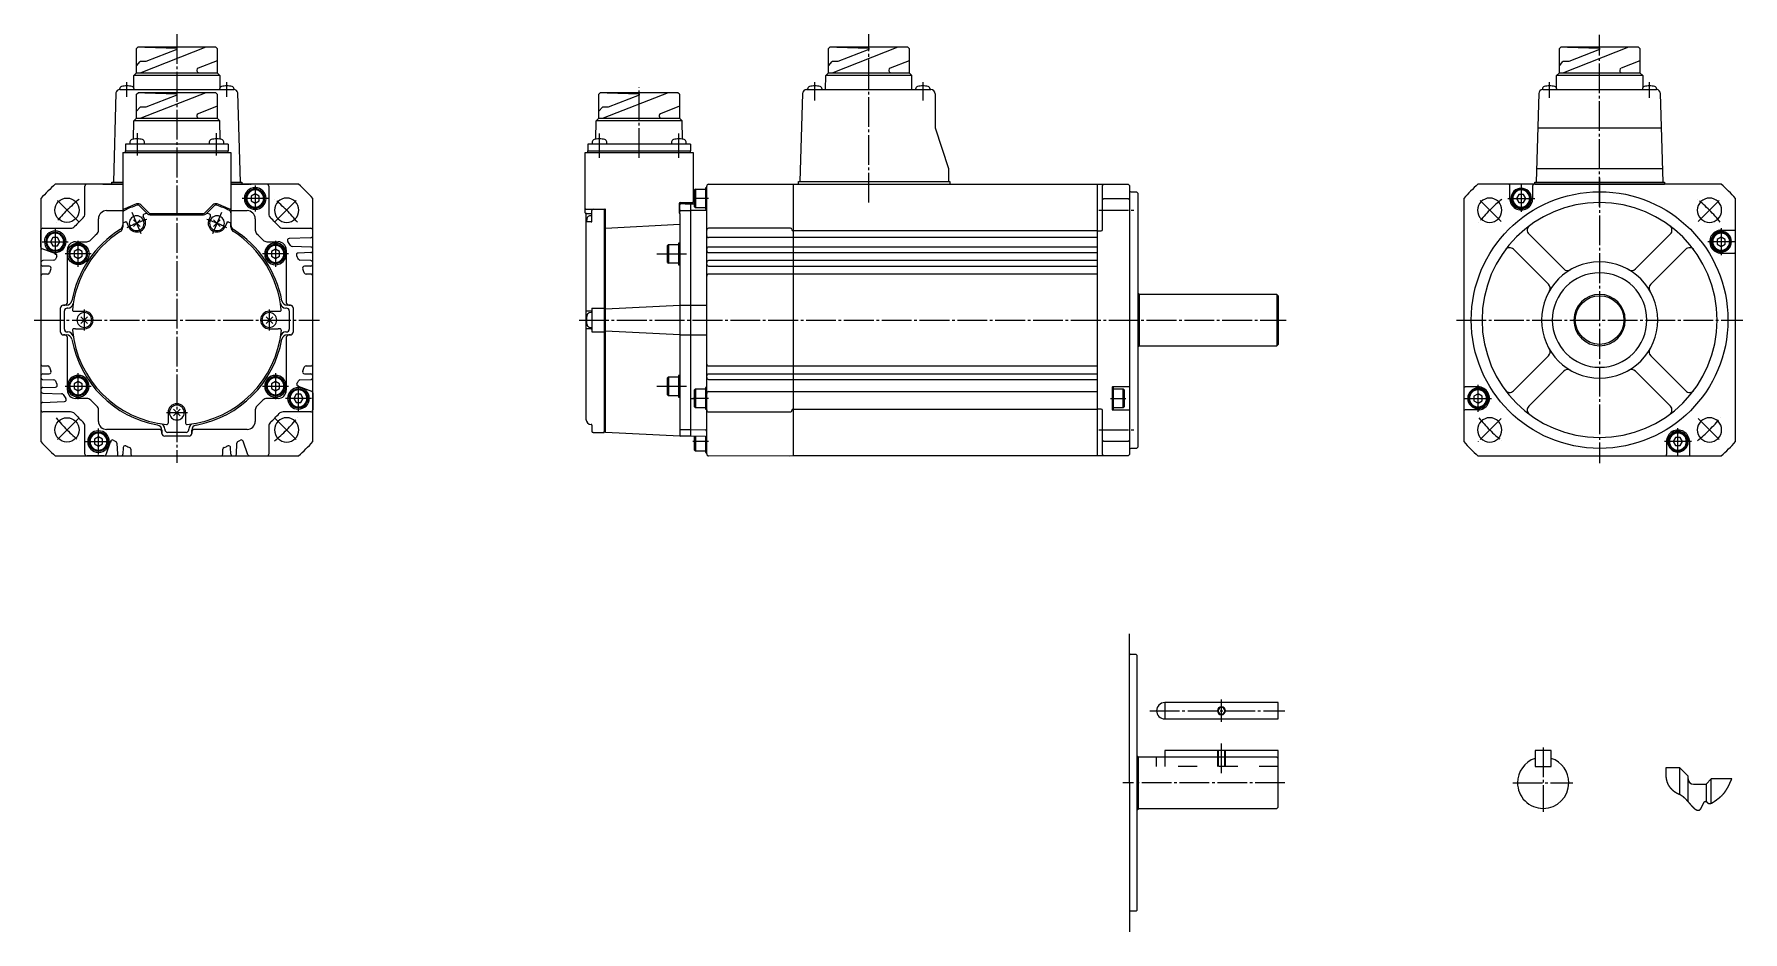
# Model space of a CAD drawing. Extents: x 0 to 632, y 0 to 332.
import ezdxf

# ---------------------------------------------------------------- set-up
doc = ezdxf.new("R2010")
doc.units = 0
doc.header["$MEASUREMENT"] = 0
doc.linetypes.add('DASH_CENTER', pattern=[14, 11, -1, 1, -1])
doc.linetypes.add('DASHED', pattern=[15, 7, -8])
doc.layers.get('0').update_dxf_attribs({"linetype": 'CONTINUOUS'})

msp = doc.modelspace()

# ---------------------------------------------------------------- linework, layer by layer
at = {"color": 1, "linetype": 'DASH_CENTER'}
for p, q in [((52.8, 332.31), (52.8, 173.68)), ((308.89, 269.97), (308.89, 332.31)), ((579.33, 268.47), (579.33, 332.11)), ((34.3, 309.08), (34.3, 314.53)), ((71.3, 309.08), (71.3, 314.53)), ((223.89, 286.48), (223.89, 312.62)), ((288.89, 307.76), (288.89, 314.53)), ((328.89, 314.53), (328.89, 307.76)), ((560.83, 308.78), (560.83, 314.53)), ((597.83, 308.78), (597.83, 314.53)), ((38.12, 295.67), (38.12, 287.41)), ((67.48, 287.41), (67.48, 295.67)), ((209.21, 286.48), (209.21, 295.57)), ((238.57, 286.48), (238.57, 295.57)), ((579.33, 279.18), (579.33, 173.48)), ((81.8, 276.28), (81.8, 266.68)), ((550.33, 276.48), (550.33, 266.48)), ((16.38, 262.9), (7.9, 271.38)), ((39.58, 258.4), (36.32, 266.25)), ((69.28, 266.25), (66.02, 258.4)), ((86.6, 271.48), (77, 271.48)), ((89.22, 262.9), (97.7, 271.38)), ((249.51, 271.48), (243.81, 271.48)), ((393.98, 267.14), (407.07, 267.14)), ((542.92, 262.9), (534.43, 271.38)), ((545.33, 271.48), (555.33, 271.48)), ((615.75, 262.9), (624.23, 271.38)), ((7.8, 260.28), (7.8, 250.68)), ((624.33, 260.48), (624.33, 250.48)), ((3, 255.48), (12.6, 255.48)), ((16.3, 246.18), (16.3, 255.78)), ((89.3, 255.78), (89.3, 246.18)), ((629.33, 255.48), (619.33, 255.48)), ((21.1, 250.98), (11.5, 250.98)), ((94.1, 250.98), (84.5, 250.98)), ((230.39, 250.98), (241.89, 250.98)), ((18.55, 230.37), (18.55, 222.59)), ((87.05, 222.59), (87.05, 230.37)), ((0, 226.48), (105.6, 226.48)), ((201.69, 226.48), (463.39, 226.48)), ((203.64, 226.48), (207.5, 226.48)), ((526.33, 226.48), (632.33, 226.48)), ((16.3, 197.18), (16.3, 206.78)), ((89.3, 206.78), (89.3, 197.18)), ((534.33, 192.48), (534.33, 202.48)), ((11.5, 201.98), (21.1, 201.98)), ((84.5, 201.98), (94.1, 201.98)), ((102.6, 197.48), (93, 197.48)), ((97.8, 192.68), (97.8, 202.28)), ((230.39, 201.98), (241.89, 201.98)), ((249.51, 197.48), (243.81, 197.48)), ((398.27, 197.48), (403.96, 197.48)), ((529.33, 197.48), (539.33, 197.48)), ((16.38, 190.07), (7.9, 181.58)), ((48.91, 192.23), (56.69, 192.23)), ((89.22, 190.07), (97.7, 181.58)), ((542.92, 190.07), (534.43, 181.58)), ((615.75, 190.07), (624.23, 181.58)), ((23.8, 176.68), (23.8, 186.28)), ((393.98, 185.82), (407.07, 185.82)), ((608.33, 176.48), (608.33, 186.48)), ((19, 181.48), (28.6, 181.48)), ((249.51, 181.48), (243.81, 181.48)), ((613.33, 181.48), (603.33, 181.48)), ((418.39, 84.85), (418.39, 78.85)), ((439.39, 77.7), (439.39, 86)), ((412.89, 81.85), (462.89, 81.85)), ((439.39, 58.69), (439.39, 69.69)), ((558.45, 68.24), (558.45, 44.37)), ((462.89, 55.19), (402.89, 55.19)), ((547.18, 55.19), (569.41, 55.19))]:
    msp.add_line(p, q, dxfattribs=at)
at = {"color": 7, "linetype": 'Continuous'}
for p, q in [((37.92, 326.98), (38.42, 327.48)), ((37.92, 318.04), (37.92, 326.98)), ((67.17, 327.48), (38.42, 327.48)), ((67.17, 327.48), (38.43, 327.48)), ((63.51, 327.48), (39.45, 318.04)), ((40.95, 327.48), (52.74, 327.1)), ((52.74, 326.62), (41.36, 322.14)), ((52.74, 327.1), (52.74, 326.62)), ((67.67, 326.98), (67.17, 327.48)), ((67.67, 326.98), (67.67, 318.04)), ((294.01, 326.98), (294.51, 327.48)), ((294.01, 318.04), (294.01, 326.98)), ((323.26, 327.48), (294.51, 327.48)), ((323.26, 327.48), (294.52, 327.48)), ((319.59, 327.48), (295.53, 318.04)), ((297.04, 327.48), (308.83, 327.1)), ((308.83, 326.62), (297.45, 322.14)), ((308.83, 327.1), (308.83, 326.62)), ((323.76, 326.98), (323.26, 327.48)), ((323.76, 326.98), (323.76, 318.04)), ((564.46, 326.98), (564.96, 327.48)), ((564.46, 318.04), (564.46, 326.98)), ((593.71, 327.48), (564.96, 327.48)), ((593.71, 327.48), (564.97, 327.48)), ((590.04, 327.48), (565.98, 318.04)), ((567.48, 327.48), (579.27, 327.1)), ((579.27, 326.62), (567.9, 322.14)), ((579.27, 327.1), (579.27, 326.62)), ((594.21, 326.98), (593.71, 327.48)), ((594.21, 326.98), (594.21, 318.04)), ((36.84, 312.44), (36.86, 317.04)), ((36.86, 317.04), (37.92, 318.04)), ((68.73, 317.04), (36.86, 317.04)), ((37.92, 320.64), (39.18, 322.14)), ((37.92, 318.04), (60.99, 318.04)), ((41.36, 322.14), (39.18, 322.14)), ((60.24, 319.03), (60.24, 318.79)), ((67.67, 322.46), (60.71, 319.73)), ((60.99, 318.04), (67.67, 318.04)), ((67.67, 318.04), (68.73, 317.04)), ((67.67, 318.04), (68.73, 317.04)), ((68.73, 317.04), (68.76, 312.44)), ((292.91, 311.78), (292.95, 317.04)), ((292.95, 317.04), (294.01, 318.04)), ((324.82, 317.04), (292.95, 317.04)), ((294.01, 320.64), (295.27, 322.14)), ((294.01, 318.04), (317.07, 318.04)), ((297.45, 322.14), (295.27, 322.14)), ((316.32, 319.03), (316.32, 318.79)), ((323.76, 322.46), (316.8, 319.73)), ((317.07, 318.04), (323.76, 318.04)), ((323.76, 318.04), (324.82, 317.04)), ((323.76, 318.04), (324.82, 317.04)), ((324.86, 311.78), (324.82, 317.04)), ((563.37, 312.44), (563.4, 317.04)), ((563.4, 317.04), (564.46, 318.04)), ((595.27, 317.04), (563.4, 317.04)), ((564.46, 320.64), (565.71, 322.14)), ((564.46, 318.04), (587.52, 318.04)), ((567.9, 322.14), (565.71, 322.14)), ((586.77, 319.03), (586.77, 318.79)), ((594.21, 322.46), (587.25, 319.73)), ((587.52, 318.04), (594.21, 318.04)), ((594.21, 318.04), (595.27, 317.04)), ((594.21, 318.04), (595.27, 317.04)), ((595.27, 317.04), (595.29, 312.44)), ((30.26, 310.63), (29.3, 277.48)), ((31.62, 312.01), (31.6, 311.77)), ((31.76, 311.78), (73.84, 311.78)), ((37, 311.78), (36.98, 312.01)), ((37.93, 310.12), (38.43, 310.62)), ((37.93, 301.18), (37.93, 310.12)), ((67.17, 310.62), (38.43, 310.62)), ((67.18, 310.62), (38.43, 310.62)), ((63.51, 310.62), (39.45, 301.18)), ((40.95, 310.62), (52.8, 310.24)), ((52.8, 310.24), (52.8, 309.76)), ((67.68, 310.12), (67.18, 310.62)), ((67.68, 310.12), (67.68, 301.18)), ((68.62, 312.01), (68.6, 311.78)), ((74, 311.77), (73.98, 312.01)), ((76.3, 277.48), (75.34, 310.63)), ((209.01, 310.12), (209.51, 310.62)), ((209.01, 301.18), (209.01, 310.12)), ((238.26, 310.62), (209.51, 310.62)), ((234.59, 310.62), (210.53, 301.18)), ((212.04, 310.62), (223.89, 310.24)), ((223.89, 310.24), (223.89, 309.76)), ((238.76, 310.12), (238.26, 310.62)), ((238.76, 310.12), (238.76, 301.18)), ((284.34, 310.33), (283.4, 277.78)), ((285.84, 311.78), (331.89, 311.78)), ((286.21, 312.01), (286.19, 311.77)), ((291.58, 311.78), (291.56, 312.01)), ((326.21, 312.01), (326.19, 311.78)), ((331.58, 311.77), (331.56, 312.01)), ((333.39, 310.28), (333.39, 297.58)), ((556.79, 310.3), (555.83, 277.48)), ((558.16, 312.01), (558.14, 311.77)), ((558.29, 311.78), (579.33, 311.78)), ((563.53, 311.78), (563.51, 312.01)), ((579.33, 311.78), (600.38, 311.78)), ((595.16, 312.01), (595.14, 311.78)), ((600.53, 311.77), (600.51, 312.01)), ((602.83, 277.48), (601.88, 310.3)), ((37.93, 303.78), (39.18, 305.27)), ((41.36, 305.27), (39.18, 305.27)), ((52.8, 309.76), (41.36, 305.27)), ((67.68, 305.6), (60.71, 302.87)), ((209.01, 303.78), (210.27, 305.27)), ((212.45, 305.27), (210.27, 305.27)), ((223.89, 309.76), (212.45, 305.27)), ((238.76, 305.6), (231.8, 302.87)), ((36.82, 293.45), (36.93, 300.18)), ((36.93, 300.18), (37.93, 301.18)), ((68.68, 300.18), (36.93, 300.18)), ((37.93, 301.18), (60.99, 301.18)), ((60.24, 302.17), (60.24, 301.93)), ((60.99, 301.18), (67.68, 301.18)), ((67.68, 301.18), (68.68, 300.18)), ((67.68, 301.18), (68.68, 300.18)), ((68.78, 293.45), (68.68, 300.18)), ((207.9, 293.45), (208.01, 300.18)), ((208.01, 300.18), (209.01, 301.18)), ((239.76, 300.18), (208.01, 300.18)), ((209.01, 301.18), (232.07, 301.18)), ((231.32, 302.17), (231.32, 301.93)), ((232.07, 301.18), (238.76, 301.18)), ((238.76, 301.18), (239.76, 300.18)), ((238.76, 301.18), (239.76, 300.18)), ((239.87, 293.45), (239.76, 300.18)), ((333.39, 297.58), (338.39, 282.58)), ((556.42, 297.58), (579.33, 297.58)), ((579.33, 297.58), (602.07, 297.58)), ((33.75, 291.57), (33.75, 289.18)), ((71.85, 291.57), (33.75, 291.57)), ((35.44, 292.42), (35.37, 291.57)), ((40.87, 291.57), (40.79, 292.42)), ((64.8, 292.42), (64.73, 291.57)), ((70.23, 291.57), (70.15, 292.42)), ((71.85, 291.57), (71.85, 289.18)), ((242.94, 291.57), (204.84, 291.57)), ((204.84, 291.57), (204.84, 289.18)), ((206.53, 292.42), (206.46, 291.57)), ((211.96, 291.57), (211.88, 292.42)), ((235.89, 292.42), (235.82, 291.57)), ((241.32, 291.57), (241.24, 292.42)), ((242.94, 291.57), (242.94, 289.18)), ((32.8, 288.48), (32.8, 261.67)), ((32.8, 288.48), (72.8, 288.48)), ((32.8, 288.48), (72.8, 288.48)), ((32.8, 288.48), (72.8, 288.48)), ((33.75, 289.18), (71.85, 289.18)), ((33.8, 288.48), (33.8, 289.18)), ((71.8, 288.48), (71.8, 289.18)), ((72.8, 288.48), (72.8, 261.67)), ((203.89, 267.76), (203.89, 288.48)), ((203.89, 288.48), (243.89, 288.48)), ((204.84, 289.18), (242.94, 289.18)), ((204.89, 288.48), (204.89, 289.18)), ((242.89, 288.48), (242.89, 289.18)), ((243.89, 288.48), (243.89, 270.18)), ((338.39, 282.58), (338.39, 277.78)), ((555.98, 282.58), (579.33, 282.58)), ((579.33, 282.58), (602.77, 282.58)), ((32.8, 276.78), (7.79, 276.78)), ((18.8, 265.79), (18.8, 276.08)), ((25.36, 276.78), (25.86, 276.78)), ((26, 276.78), (32.8, 276.78)), ((28.8, 277.48), (32.8, 277.48)), ((28.8, 276.78), (28.8, 277.48)), ((72.8, 277.48), (76.8, 277.48)), ((97.81, 276.78), (72.8, 276.78)), ((72.8, 276.78), (79.6, 276.78)), ((76.8, 277.48), (76.8, 276.78)), ((79.86, 276.78), (80.36, 276.78)), ((81.8, 273.21), (80.3, 272.35)), ((80.3, 272.35), (80.3, 270.62)), ((83.3, 272.35), (81.8, 273.21)), ((83.3, 270.62), (83.3, 272.35)), ((86.8, 276.08), (86.8, 265.79)), ((244.74, 274.98), (244.39, 274.63)), ((244.39, 268.33), (244.39, 274.63)), ((244.74, 274.98), (248.39, 274.98)), ((244.74, 274.98), (244.74, 267.98)), ((248.89, 275.48), (248.39, 275.48)), ((248.39, 275.48), (248.39, 267.48)), ((248.89, 176.9), (248.89, 276.07)), ((249.57, 276.77), (279.39, 276.82)), ((279.39, 276.82), (280.89, 276.79)), ((280.89, 276.79), (280.89, 176.17)), ((280.89, 276.78), (393.39, 276.78)), ((282.89, 276.78), (282.89, 277.78)), ((282.89, 277.78), (338.89, 277.78)), ((283.89, 276.78), (314.39, 276.78)), ((338.89, 277.78), (338.89, 276.78)), ((393.39, 276.78), (393.39, 176.18)), ((393.39, 276.78), (404.89, 276.78)), ((395.39, 276.28), (395.89, 276.78)), ((395.39, 259.98), (395.39, 276.28)), ((404.89, 276.78), (405.39, 276.28)), ((405.39, 276.28), (405.39, 176.68)), ((405.89, 273.98), (407.89, 273.98)), ((408.39, 273.48), (407.89, 273.98)), ((408.39, 273.48), (408.39, 179.48)), ((624.35, 276.78), (534.32, 276.78)), ((546.08, 271.48), (546.08, 276.28)), ((549.47, 272.98), (548.6, 271.48)), ((551.2, 272.98), (549.47, 272.98)), ((552.06, 271.48), (551.2, 272.98)), ((554.58, 271.48), (554.58, 276.28)), ((555.33, 276.78), (555.33, 277.48)), ((555.33, 277.48), (579.33, 277.48)), ((555.33, 276.78), (603.34, 276.78)), ((579.33, 277.48), (603.34, 277.48)), ((579.33, 276.78), (602.84, 276.78)), ((603.34, 277.48), (603.34, 276.78)), ((2.5, 271.49), (2.5, 181.47)), ((26.8, 266.98), (32.8, 266.98)), ((32.8, 266.17), (32.8, 260.9)), ((39.04, 268.74), (41.86, 265.92)), ((39.42, 269.11), (42.26, 266.27)), ((42.96, 265.98), (62.63, 265.98)), ((63.34, 266.27), (66.17, 269.11)), ((63.74, 265.92), (66.56, 268.74)), ((72.8, 266.98), (78.8, 266.98)), ((80.3, 270.62), (81.8, 269.75)), ((81.8, 269.75), (83.3, 270.62)), ((103.1, 181.47), (103.1, 271.49)), ((203.89, 266.18), (203.89, 267.76)), ((204.09, 267.56), (211.19, 267.56)), ((204.09, 265.98), (206.33, 265.98)), ((204.19, 265.72), (204.19, 262.6)), ((204.39, 265.92), (206.19, 265.92)), ((206.19, 265.92), (206.19, 265.92)), ((206.39, 266.12), (206.39, 267.05)), ((206.39, 263), (206.39, 266.12)), ((210.99, 267.56), (210.99, 185.28)), ((211.39, 184.88), (211.39, 267.36)), ((238.69, 269.48), (238.69, 266.18)), ((238.89, 265.98), (238.89, 269.19)), ((238.89, 265.98), (238.89, 183.48)), ((239.18, 266.99), (240.89, 267.02)), ((239.19, 269.98), (243.69, 269.98)), ((240.89, 269.52), (239.19, 269.48)), ((240.89, 269.52), (242.89, 269.48)), ((240.89, 267.02), (242.89, 266.98)), ((242.89, 269.49), (244.39, 269.52)), ((242.89, 269.49), (242.89, 183.47)), ((248.4, 267.09), (242.89, 266.99)), ((244.39, 268.33), (244.74, 267.98)), ((248.39, 267.98), (244.74, 267.98)), ((248.39, 267.48), (248.89, 267.48)), ((248.89, 182.88), (248.89, 270.09)), ((395.39, 270.99), (395.89, 271.49)), ((395.89, 271.49), (404.89, 271.49)), ((404.89, 271.49), (405.39, 270.99)), ((529.03, 271.49), (529.03, 181.47)), ((548.6, 271.48), (549.47, 269.98)), ((549.47, 269.98), (551.2, 269.98)), ((551.2, 269.98), (552.06, 271.48)), ((629.63, 181.47), (629.63, 271.49)), ((2.5, 253.47), (2.5, 259.78)), ((3.2, 260.48), (13.49, 260.48)), ((23.8, 259.79), (23.8, 263.98)), ((34.95, 261.08), (34.36, 262.49)), ((37.95, 262.33), (36.71, 263.57)), ((37.95, 262.33), (36.71, 261.09)), ((37.95, 262.33), (39.19, 263.57)), ((37.95, 262.33), (39.19, 261.09)), ((40.95, 263.57), (40.37, 264.98)), ((42.92, 265.48), (62.68, 265.48)), ((65.23, 264.98), (64.65, 263.57)), ((66.41, 263.57), (67.65, 262.33)), ((66.41, 261.09), (67.65, 262.33)), ((68.89, 263.57), (67.65, 262.33)), ((68.89, 261.09), (67.65, 262.33)), ((71.24, 262.49), (70.65, 261.08)), ((72.8, 260.9), (72.8, 261.98)), ((81.8, 263.98), (81.8, 259.79)), ((92.11, 260.48), (102.4, 260.48)), ((103.1, 257.66), (103.1, 259.78)), ((204.19, 262.6), (204.19, 260.8)), ((204.19, 260.8), (204.19, 229.93)), ((206.19, 262.8), (204.39, 262.8)), ((206.39, 265.08), (205.54, 265)), ((206.19, 262.8), (206.19, 262.8)), ((211.39, 260.54), (238.89, 261.94)), ((279.89, 260.48), (249.59, 260.48)), ((393.39, 259.48), (280.89, 259.48)), ((393.39, 259.48), (394.89, 259.48)), ((624.33, 259.73), (629.13, 259.73)), ((6.93, 256.98), (6.07, 255.48)), ((6.07, 255.48), (6.93, 253.98)), ((8.67, 256.98), (6.93, 256.98)), ((6.93, 253.98), (8.67, 253.98)), ((9.53, 255.48), (8.67, 256.98)), ((8.67, 253.98), (9.53, 255.48)), ((15.3, 255.48), (19.49, 255.48)), ((86.1, 255.48), (90.3, 255.48)), ((102.42, 256.96), (94.38, 256.68)), ((102.42, 253.51), (95.42, 253.75)), ((234.74, 254.48), (234.39, 254.13)), ((234.39, 247.83), (234.39, 254.13)), ((234.74, 254.48), (234.74, 247.48)), ((234.74, 254.48), (238.39, 254.48)), ((238.39, 254.98), (238.39, 246.98)), ((238.89, 254.98), (238.39, 254.98)), ((393.39, 256.98), (249.59, 256.98)), ((393.39, 253.48), (249.59, 253.48)), ((553.12, 258.35), (566.09, 245.38)), ((605.54, 258.35), (592.57, 245.38)), ((624.33, 257.21), (622.83, 256.35)), ((622.83, 256.35), (622.83, 254.62)), ((622.83, 254.62), (624.33, 253.75)), ((625.83, 256.35), (624.33, 257.21)), ((624.33, 253.75), (625.83, 254.62)), ((625.83, 254.62), (625.83, 256.35)), ((2.5, 247.81), (2.5, 247.16)), ((7.96, 250.99), (2.96, 252.81)), ((7.24, 248.65), (3.18, 248.51)), ((12.3, 232.98), (12.3, 252.48)), ((16.3, 252.71), (14.8, 251.85)), ((14.8, 251.85), (14.8, 250.12)), ((14.8, 250.12), (16.3, 249.25)), ((17.8, 251.85), (16.3, 252.71)), ((16.3, 249.25), (17.8, 250.12)), ((17.8, 250.12), (17.8, 251.85)), ((89.3, 252.71), (87.8, 251.85)), ((87.8, 251.85), (87.8, 250.12)), ((87.8, 250.12), (89.3, 249.25)), ((90.8, 251.85), (89.3, 252.71)), ((89.3, 249.25), (90.8, 250.12)), ((90.8, 250.12), (90.8, 251.85)), ((93.3, 252.48), (93.3, 232.98)), ((102.42, 251.46), (97.72, 251.29)), ((102.42, 248.51), (98.36, 248.65)), ((103.1, 252.16), (103.1, 252.81)), ((103.1, 247.16), (103.1, 247.81)), ((234.39, 247.83), (234.74, 247.48)), ((238.39, 247.48), (234.74, 247.48)), ((238.39, 246.98), (238.89, 246.98)), ((249.59, 251.48), (393.39, 251.48)), ((393.39, 248.48), (249.59, 248.48)), ((547.47, 252.69), (560.44, 239.72)), ((611.2, 252.69), (598.23, 239.72)), ((624.33, 251.23), (629.13, 251.23)), ((5.57, 246.37), (3.18, 246.46)), ((4.97, 243.48), (3.2, 243.48)), ((102.42, 246.46), (100.03, 246.37)), ((102.4, 243.48), (100.63, 243.48)), ((249.59, 246.48), (393.39, 246.48)), ((393.39, 243.48), (249.59, 243.48)), ((408.39, 236.38), (408.59, 236.38)), ((408.89, 236.08), (408.59, 236.38)), ((408.89, 236.08), (408.89, 216.88)), ((459.89, 235.98), (408.89, 235.98)), ((459.89, 235.98), (459.89, 216.98)), ((460.39, 235.48), (459.89, 235.98)), ((460.39, 235.48), (460.39, 217.48)), ((9.8, 221.98), (9.8, 230.98)), ((9.8, 221.98), (9.8, 230.98)), ((9.8, 221.98), (9.8, 230.98)), ((9.8, 221.98), (9.8, 230.98)), ((11.98, 231.98), (10.8, 231.98)), ((10.8, 231.98), (11.3, 231.98)), ((11.2, 223.08), (11.2, 229.88)), ((12.45, 230.88), (12.2, 230.88)), ((14.63, 229.73), (15.35, 229.73)), ((15.35, 229.73), (18.55, 229.73)), ((18.55, 226.48), (17.31, 227.72)), ((18.55, 226.48), (19.79, 227.72)), ((87.05, 226.48), (85.81, 227.72)), ((87.05, 229.73), (90.25, 229.73)), ((87.05, 226.48), (88.29, 227.72)), ((90.25, 229.73), (90.96, 229.73)), ((93.4, 230.88), (93.14, 230.88)), ((94.8, 231.98), (93.62, 231.98)), ((94.3, 231.98), (94.8, 231.98)), ((94.4, 229.88), (94.4, 223.08)), ((95.8, 230.98), (95.8, 221.98)), ((95.8, 230.98), (95.8, 221.98)), ((95.8, 230.98), (95.8, 221.98)), ((95.8, 230.98), (95.8, 221.98)), ((204.19, 229.73), (204.19, 223.23)), ((206.19, 229.73), (204.39, 229.73)), ((206.39, 229.24), (205.54, 229.16)), ((206.19, 229.73), (206.15, 229.73)), ((206.39, 230.88), (210.99, 230.88)), ((206.39, 230.88), (206.39, 222.08)), ((211.39, 230.58), (238.89, 231.98)), ((238.89, 231.98), (242.89, 231.98)), ((242.89, 231.98), (248.89, 231.98)), ((12.2, 222.08), (12.45, 222.08)), ((15.35, 223.23), (14.63, 223.23)), ((15.35, 223.23), (18.55, 223.23)), ((18.55, 226.48), (17.31, 225.24)), ((18.55, 226.48), (19.79, 225.24)), ((87.05, 226.48), (85.81, 225.24)), ((87.05, 226.48), (88.29, 225.24)), ((87.05, 223.23), (90.25, 223.23)), ((90.96, 223.23), (90.25, 223.23)), ((93.14, 222.08), (93.4, 222.08)), ((204.19, 223.03), (204.19, 189.82)), ((206.15, 223.23), (204.39, 223.23)), ((205.54, 223.81), (206.39, 223.74)), ((206.15, 223.23), (206.19, 223.23)), ((206.39, 222.08), (210.99, 222.08)), ((238.89, 220.98), (211.39, 222.38)), ((10.8, 220.98), (11.98, 220.98)), ((11.3, 220.98), (10.8, 220.98)), ((12.3, 200.48), (12.3, 219.98)), ((93.3, 219.98), (93.3, 200.48)), ((93.62, 220.98), (94.8, 220.98)), ((94.8, 220.98), (94.3, 220.98)), ((238.89, 220.98), (242.89, 220.98)), ((242.89, 220.98), (248.89, 220.98)), ((408.59, 216.58), (408.39, 216.58)), ((408.59, 216.58), (408.89, 216.88)), ((408.89, 216.98), (459.89, 216.98)), ((459.89, 216.98), (460.39, 217.48)), ((3.2, 209.48), (4.97, 209.48)), ((100.63, 209.48), (102.4, 209.48)), ((249.59, 209.48), (393.39, 209.48)), ((547.47, 200.27), (560.44, 213.24)), ((611.2, 200.27), (598.23, 213.24)), ((2.5, 205.81), (2.5, 205.16)), ((3.18, 206.51), (5.57, 206.59)), ((3.18, 204.46), (7.24, 204.32)), ((16.3, 203.71), (14.8, 202.85)), ((14.8, 202.85), (14.8, 201.12)), ((17.8, 202.85), (16.3, 203.71)), ((17.8, 201.12), (17.8, 202.85)), ((89.3, 203.71), (87.8, 202.85)), ((87.8, 202.85), (87.8, 201.12)), ((90.8, 202.85), (89.3, 203.71)), ((90.8, 201.12), (90.8, 202.85)), ((98.36, 204.32), (102.42, 204.46)), ((100.03, 206.59), (102.42, 206.51)), ((103.1, 205.16), (103.1, 205.81)), ((234.74, 205.48), (234.39, 205.13)), ((234.39, 198.83), (234.39, 205.13)), ((234.74, 205.48), (238.39, 205.48)), ((234.74, 205.48), (234.74, 198.48)), ((238.89, 205.98), (238.39, 205.98)), ((238.39, 205.98), (238.39, 197.98)), ((393.39, 206.48), (249.59, 206.48)), ((249.59, 204.48), (393.39, 204.48)), ((553.12, 194.62), (566.09, 207.59)), ((605.54, 194.62), (592.57, 207.59)), ((2.5, 200.81), (2.5, 200.16)), ((3.18, 201.51), (7.88, 201.67)), ((3.18, 199.46), (10.18, 199.21)), ((3.18, 196.01), (11.22, 196.29)), ((14.8, 201.12), (16.3, 200.25)), ((19.49, 197.48), (15.3, 197.48)), ((16.3, 200.25), (17.8, 201.12)), ((90.3, 197.48), (86.1, 197.48)), ((87.8, 201.12), (89.3, 200.25)), ((89.3, 200.25), (90.8, 201.12)), ((96.93, 198.98), (96.07, 197.48)), ((96.07, 197.48), (96.93, 195.98)), ((98.67, 198.98), (96.93, 198.98)), ((97.64, 201.97), (102.64, 200.15)), ((99.53, 197.48), (98.67, 198.98)), ((98.67, 195.98), (99.53, 197.48)), ((103.1, 199.49), (103.1, 193.18)), ((234.39, 198.83), (234.74, 198.48)), ((238.39, 198.48), (234.74, 198.48)), ((238.39, 197.98), (238.89, 197.98)), ((242.89, 197.48), (244.39, 197.46)), ((244.74, 200.98), (244.39, 200.63)), ((244.39, 194.33), (244.39, 200.63)), ((244.74, 200.98), (244.74, 193.98)), ((244.74, 200.98), (248.39, 200.98)), ((248.39, 201.48), (248.39, 193.48)), ((248.89, 201.48), (248.39, 201.48)), ((249.59, 199.98), (393.39, 199.98)), ((398.89, 201.53), (398.89, 193.43)), ((399.39, 201.48), (398.89, 201.48)), ((405.39, 201.73), (399.09, 201.73)), ((399.39, 193.48), (399.39, 201.48)), ((399.39, 200.98), (403.04, 200.98)), ((403.04, 193.98), (403.04, 200.98)), ((403.39, 200.63), (403.04, 200.98)), ((403.39, 200.63), (403.39, 194.33)), ((534.33, 201.73), (529.53, 201.73)), ((534.33, 199.21), (532.83, 198.35)), ((532.83, 198.35), (532.83, 196.62)), ((532.83, 196.62), (534.33, 195.75)), ((535.83, 198.35), (534.33, 199.21)), ((534.33, 195.75), (535.83, 196.62)), ((535.83, 196.62), (535.83, 198.35)), ((2.5, 195.31), (2.5, 193.18)), ((13.49, 192.48), (3.2, 192.48)), ((23.8, 188.98), (23.8, 193.18)), ((49.55, 192.23), (49.55, 188.31)), ((52.8, 192.23), (51.56, 193.47)), ((52.8, 192.23), (51.56, 190.99)), ((52.8, 192.23), (54.03, 193.47)), ((52.8, 192.23), (54.03, 190.99)), ((56.05, 192.23), (56.05, 188.31)), ((81.8, 193.18), (81.8, 188.98)), ((102.4, 192.48), (92.11, 192.48)), ((96.93, 195.98), (98.67, 195.98)), ((244.39, 194.33), (244.74, 193.98)), ((248.39, 193.98), (244.74, 193.98)), ((248.39, 193.48), (248.89, 193.48)), ((249.59, 192.48), (279.89, 192.48)), ((280.89, 193.48), (393.39, 193.48)), ((394.89, 193.48), (393.39, 193.48)), ((395.39, 176.68), (395.39, 192.98)), ((398.89, 193.48), (399.39, 193.48)), ((399.09, 193.23), (405.39, 193.23)), ((403.04, 193.98), (399.39, 193.98)), ((403.04, 193.98), (403.39, 194.33)), ((534.33, 193.23), (529.53, 193.23)), ((18.8, 176.88), (18.8, 187.18)), ((46.3, 185.98), (26.8, 185.98)), ((47.3, 185.66), (47.3, 184.48)), ((47.3, 184.48), (47.3, 184.98)), ((57.3, 183.48), (48.3, 183.48)), ((52.8, 183.48), (48.3, 183.48)), ((48.4, 186.14), (48.4, 185.88)), ((56.2, 184.88), (49.4, 184.88)), ((57.3, 183.48), (52.8, 183.48)), ((57.2, 185.88), (57.2, 186.14)), ((58.3, 184.48), (58.3, 185.66)), ((58.3, 184.98), (58.3, 184.48)), ((78.8, 185.98), (59.3, 185.98)), ((86.8, 187.18), (86.8, 176.88)), ((206.19, 187.82), (206.15, 187.82)), ((206.39, 187.62), (206.39, 185.38)), ((206.89, 184.88), (210.99, 184.88)), ((210.99, 185.28), (211.39, 185.28)), ((210.99, 184.88), (210.99, 185.28)), ((238.89, 183.48), (211.39, 184.88)), ((239.18, 185.98), (240.89, 185.95)), ((240.89, 183.45), (239.18, 183.48)), ((240.89, 185.95), (242.89, 185.98)), ((242.89, 183.48), (240.89, 183.45)), ((242.89, 185.97), (248.4, 185.88)), ((248.4, 183.38), (242.89, 183.47)), ((244.39, 178.33), (244.39, 183.48)), ((244.74, 183.48), (244.74, 177.98)), ((248.39, 183.48), (248.39, 177.48)), ((23.8, 183.21), (22.3, 182.35)), ((22.3, 182.35), (22.3, 180.62)), ((22.3, 180.62), (23.8, 179.75)), ((25.3, 182.35), (23.8, 183.21)), ((23.8, 179.75), (25.3, 180.62)), ((25.3, 180.62), (25.3, 182.35)), ((28.29, 181.64), (26.47, 176.64)), ((30.63, 180.92), (30.78, 176.86)), ((32.91, 179.26), (32.82, 176.86)), ((35.8, 178.65), (35.8, 176.88)), ((69.8, 176.88), (69.8, 178.65)), ((72.78, 176.86), (72.69, 179.26)), ((74.82, 176.86), (74.97, 180.92)), ((79.13, 176.64), (77.31, 181.64)), ((244.39, 178.33), (244.74, 177.98)), ((248.39, 177.98), (244.74, 177.98)), ((248.39, 177.48), (248.89, 177.48)), ((395.89, 181.47), (395.39, 181.97)), ((404.89, 181.47), (395.89, 181.47)), ((405.39, 181.97), (404.89, 181.47)), ((407.89, 178.98), (405.89, 178.98)), ((407.89, 178.98), (408.39, 179.48)), ((604.08, 181.48), (604.08, 176.68)), ((607.47, 182.98), (606.6, 181.48)), ((606.6, 181.48), (607.47, 179.98)), ((609.2, 182.98), (607.47, 182.98)), ((607.47, 179.98), (609.2, 179.98)), ((610.06, 181.48), (609.2, 182.98)), ((609.2, 179.98), (610.06, 181.48)), ((612.58, 181.48), (612.58, 176.68)), ((7.79, 176.18), (97.81, 176.18)), ((25.81, 176.18), (19.5, 176.18)), ((31.48, 176.18), (32.12, 176.18)), ((73.48, 176.18), (74.12, 176.18)), ((79.79, 176.18), (86.1, 176.18)), ((279.39, 176.15), (249.57, 176.2)), ((280.89, 176.17), (279.39, 176.15)), ((393.39, 176.18), (280.89, 176.18)), ((404.89, 176.18), (393.39, 176.18)), ((395.89, 176.18), (395.39, 176.68)), ((405.39, 176.68), (404.89, 176.18)), ((534.32, 176.18), (624.35, 176.18)), ((405.39, 79.3), (405.39, 110.38)), ((405.39, 55.19), (405.39, 102.54)), ((407.79, 102.69), (405.77, 102.69)), ((408.17, 102.31), (407.79, 102.69)), ((408.17, 64.69), (408.17, 102.31)), ((460.39, 84.85), (418.39, 84.85)), ((460.39, 78.85), (460.39, 84.85)), ((418.39, 78.85), (460.39, 78.85)), ((408.37, 65.09), (408.17, 65.09)), ((408.17, 55.19), (408.17, 64.69)), ((408.37, 65.09), (408.67, 64.79)), ((408.67, 45.59), (408.67, 64.79)), ((415.39, 64.69), (408.67, 64.69)), ((418.39, 64.69), (415.39, 64.69)), ((437.89, 67.19), (418.39, 67.19)), ((418.39, 67.19), (418.39, 64.69)), ((459.89, 64.69), (418.39, 64.69)), ((438.14, 67.19), (437.89, 67.19)), ((460.39, 67.19), (438.14, 67.19)), ((440.89, 67.19), (440.64, 67.19)), ((459.89, 64.69), (460.39, 64.19)), ((460.39, 64.19), (460.39, 67.19)), ((460.39, 46.19), (460.39, 64.19)), ((555.45, 67.19), (555.45, 64.21)), ((561.45, 67.19), (555.45, 67.19)), ((555.45, 64.21), (555.45, 61.19)), ((561.45, 64.21), (561.45, 67.19)), ((561.45, 61.19), (561.45, 64.21)), ((555.45, 61.19), (561.45, 61.19)), ((608.98, 60.68), (603.81, 60.68)), ((608.98, 60.68), (612.11, 57.68)), ((608.98, 50.88), (608.98, 60.68)), ((612.11, 48.14), (612.11, 57.68)), ((405.39, 55.19), (405.39, 0)), ((408.17, 45.69), (408.17, 55.19)), ((614.11, 54.61), (618.75, 54.61)), ((618.75, 54.61), (620.61, 56.65)), ((618.75, 54.61), (618.75, 48.29)), ((628.28, 56.65), (620.61, 56.65)), ((620.61, 47.6), (620.61, 56.65)), ((408.17, 8.08), (408.17, 45.69)), ((408.17, 45.29), (408.37, 45.29)), ((408.37, 45.29), (408.67, 45.59)), ((408.67, 45.69), (459.89, 45.69)), ((459.89, 45.69), (460.39, 46.19)), ((407.79, 7.69), (405.39, 7.69)), ((407.79, 7.69), (408.17, 8.08))]:
    msp.add_line(p, q, dxfattribs=at)
at = {"color": 2, "linetype": 'DASHED'}
for p, q in [((415.39, 61.19), (415.39, 64.69)), ((437.89, 67.19), (437.89, 61.19)), ((440.89, 61.19), (440.89, 67.19)), ((460.39, 61.19), (415.39, 61.19))]:
    msp.add_line(p, q, dxfattribs=at)
at = {"color": 7, "linetype": 'DASHED'}
for p, q in [((418.39, 64.69), (418.39, 61.19)), ((438.14, 67.19), (438.14, 61.19)), ((440.64, 61.19), (440.64, 67.19))]:
    msp.add_line(p, q, dxfattribs=at)
at = {"color": 2, "linetype": 'Continuous'}
for p, q in [((603.81, 60.36), (603.8, 60.32)), ((603.8, 60.32), (603.8, 60.28)), ((603.8, 60.28), (603.8, 60.24)), ((603.8, 60.24), (603.8, 60.2)), ((603.8, 60.2), (603.8, 60.16)), ((603.8, 60.16), (603.8, 60.12)), ((603.8, 60.12), (603.8, 60.07)), ((603.8, 60.07), (603.8, 60.03)), ((603.8, 60.03), (603.8, 59.99)), ((603.8, 59.99), (603.8, 59.95)), ((603.8, 59.95), (603.8, 59.91)), ((603.8, 59.91), (603.8, 59.87)), ((603.8, 59.87), (603.8, 59.83)), ((603.8, 59.83), (603.8, 59.79)), ((603.8, 59.79), (603.8, 59.75)), ((603.8, 59.75), (603.8, 59.71)), ((603.8, 59.71), (603.8, 59.67)), ((603.8, 59.67), (603.8, 59.63)), ((603.8, 59.63), (603.8, 59.59)), ((603.8, 59.59), (603.8, 59.55)), ((603.8, 59.55), (603.8, 59.51)), ((603.8, 59.51), (603.8, 59.47)), ((603.8, 59.47), (603.8, 59.43)), ((603.8, 59.43), (603.8, 59.39)), ((603.8, 59.39), (603.8, 59.35)), ((603.8, 59.35), (603.8, 59.31)), ((603.8, 59.31), (603.8, 59.26)), ((603.8, 59.26), (603.8, 59.22)), ((603.8, 59.22), (603.8, 59.18)), ((603.8, 59.18), (603.8, 59.14)), ((603.8, 59.14), (603.8, 59.1)), ((603.8, 59.1), (603.8, 59.06)), ((603.8, 59.06), (603.8, 59.02)), ((603.8, 59.02), (603.8, 58.98)), ((603.8, 58.98), (603.8, 58.94)), ((603.8, 58.94), (603.8, 58.9)), ((603.8, 58.9), (603.8, 58.86)), ((603.8, 58.86), (603.8, 58.82)), ((603.8, 58.82), (603.8, 58.78)), ((603.8, 58.78), (603.8, 58.74)), ((603.8, 58.74), (603.8, 58.7)), ((603.8, 58.7), (603.8, 58.66)), ((603.8, 58.66), (603.81, 58.62)), ((603.81, 60.68), (603.81, 60.64)), ((603.81, 60.64), (603.81, 60.6)), ((603.81, 60.6), (603.81, 60.56)), ((603.81, 60.56), (603.81, 60.52)), ((603.81, 60.52), (603.81, 60.48)), ((603.81, 60.48), (603.81, 60.44)), ((603.81, 60.44), (603.81, 60.4)), ((603.81, 60.4), (603.81, 60.36)), ((603.81, 58.62), (603.81, 58.58)), ((603.81, 58.58), (603.81, 58.54)), ((603.81, 58.54), (603.81, 58.49)), ((603.81, 58.49), (603.81, 58.45)), ((603.81, 58.45), (603.81, 58.41)), ((603.81, 58.41), (603.81, 58.37)), ((603.81, 58.37), (603.81, 58.33)), ((603.81, 58.33), (603.82, 58.29)), ((603.82, 58.29), (603.82, 58.25)), ((603.82, 58.25), (603.82, 58.21)), ((603.82, 58.21), (603.82, 58.17)), ((603.82, 58.17), (603.82, 58.13)), ((603.82, 58.13), (603.83, 58.09)), ((603.83, 58.09), (603.83, 58.05)), ((603.83, 58.05), (603.83, 58.01)), ((603.83, 58.01), (603.83, 57.97)), ((603.83, 57.97), (603.84, 57.93)), ((603.84, 57.93), (603.84, 57.89)), ((603.84, 57.89), (603.84, 57.85)), ((603.84, 57.85), (603.84, 57.81)), ((603.84, 57.81), (603.85, 57.77)), ((603.85, 57.77), (603.85, 57.73)), ((603.85, 57.73), (603.85, 57.69)), ((603.85, 57.69), (603.86, 57.64)), ((603.86, 57.64), (603.86, 57.6)), ((603.86, 57.6), (603.86, 57.56)), ((603.86, 57.56), (603.87, 57.52)), ((603.87, 57.52), (603.87, 57.48)), ((603.87, 57.48), (603.88, 57.44)), ((603.88, 57.44), (603.88, 57.4)), ((603.88, 57.4), (603.89, 57.36)), ((603.89, 57.36), (603.89, 57.32)), ((603.89, 57.32), (603.89, 57.28)), ((603.89, 57.28), (603.9, 57.24)), ((603.9, 57.24), (603.9, 57.2)), ((603.9, 57.2), (603.91, 57.16)), ((603.91, 57.16), (603.91, 57.12)), ((603.91, 57.12), (603.92, 57.08)), ((603.92, 57.08), (603.92, 57.04)), ((603.92, 57.04), (603.93, 57)), ((603.93, 57), (603.94, 56.96)), ((603.94, 56.96), (603.94, 56.92)), ((603.94, 56.92), (603.95, 56.88)), ((603.95, 56.88), (603.95, 56.84)), ((603.95, 56.84), (603.96, 56.8)), ((603.96, 56.8), (603.97, 56.76)), ((603.97, 56.76), (603.97, 56.72)), ((603.97, 56.72), (603.98, 56.68)), ((603.98, 56.68), (603.99, 56.64)), ((603.99, 56.64), (603.99, 56.6)), ((603.99, 56.6), (604, 56.56)), ((604, 56.56), (604.01, 56.52)), ((604.01, 56.52), (604.02, 56.48)), ((604.02, 56.48), (604.02, 56.44)), ((604.02, 56.44), (604.03, 56.4)), ((604.03, 56.4), (604.04, 56.36)), ((604.04, 56.36), (604.05, 56.32)), ((604.05, 56.32), (604.06, 56.28)), ((604.06, 56.28), (604.07, 56.24)), ((604.07, 56.24), (604.08, 56.2)), ((604.08, 56.2), (604.09, 56.16)), ((604.09, 56.16), (604.09, 56.12)), ((604.09, 56.12), (604.1, 56.08)), ((604.1, 56.08), (604.11, 56.04)), ((604.11, 56.04), (604.12, 56)), ((604.12, 56), (604.13, 55.96)), ((604.13, 55.96), (604.14, 55.93)), ((604.14, 55.93), (604.16, 55.89)), ((604.16, 55.89), (604.17, 55.85)), ((604.17, 55.85), (604.18, 55.81)), ((604.18, 55.81), (604.19, 55.77)), ((604.19, 55.77), (604.2, 55.73)), ((604.2, 55.73), (604.21, 55.69)), ((604.21, 55.69), (604.22, 55.65)), ((604.22, 55.65), (604.23, 55.61)), ((604.23, 55.61), (604.25, 55.57)), ((604.25, 55.57), (604.26, 55.54)), ((604.26, 55.54), (604.27, 55.5)), ((604.27, 55.5), (604.28, 55.46)), ((604.28, 55.46), (604.3, 55.42)), ((604.3, 55.42), (604.31, 55.38)), ((604.31, 55.38), (604.32, 55.34)), ((604.32, 55.34), (604.34, 55.3)), ((604.34, 55.3), (604.35, 55.27)), ((604.35, 55.27), (604.37, 55.23)), ((604.37, 55.23), (604.38, 55.19)), ((604.38, 55.19), (604.4, 55.15)), ((604.4, 55.15), (604.41, 55.11)), ((604.41, 55.11), (604.43, 55.08)), ((604.43, 55.08), (604.44, 55.04)), ((604.44, 55.04), (604.46, 55)), ((604.46, 55), (604.47, 54.96)), ((604.47, 54.96), (604.49, 54.93)), ((604.49, 54.93), (604.5, 54.89)), ((604.5, 54.89), (604.52, 54.85)), ((604.52, 54.85), (604.54, 54.82)), ((604.54, 54.82), (604.55, 54.78)), ((604.55, 54.78), (604.57, 54.74)), ((604.57, 54.74), (604.59, 54.7)), ((604.59, 54.7), (604.61, 54.67)), ((604.61, 54.67), (604.62, 54.63)), ((604.62, 54.63), (604.64, 54.6)), ((604.64, 54.6), (604.66, 54.56)), ((604.66, 54.56), (604.68, 54.52)), ((604.68, 54.52), (604.7, 54.49)), ((604.7, 54.49), (604.72, 54.45)), ((604.72, 54.45), (604.74, 54.42)), ((604.74, 54.42), (604.76, 54.38)), ((604.76, 54.38), (604.78, 54.34)), ((604.78, 54.34), (604.8, 54.31)), ((604.8, 54.31), (604.82, 54.27)), ((604.82, 54.27), (604.84, 54.24)), ((604.84, 54.24), (604.86, 54.2)), ((604.86, 54.2), (604.88, 54.17)), ((604.88, 54.17), (604.9, 54.14)), ((604.9, 54.14), (604.92, 54.1)), ((604.92, 54.1), (604.94, 54.07)), ((604.94, 54.07), (604.96, 54.03)), ((604.96, 54.03), (604.99, 54)), ((604.99, 54), (605.01, 53.96)), ((605.01, 53.96), (605.03, 53.93)), ((605.03, 53.93), (605.05, 53.9)), ((605.05, 53.9), (605.08, 53.86)), ((605.08, 53.86), (605.1, 53.83)), ((605.1, 53.83), (605.12, 53.8)), ((605.12, 53.8), (605.15, 53.76)), ((605.15, 53.76), (605.17, 53.73)), ((605.17, 53.73), (605.19, 53.7)), ((605.19, 53.7), (605.22, 53.66)), ((605.22, 53.66), (605.24, 53.63)), ((605.24, 53.63), (605.27, 53.6)), ((605.27, 53.6), (605.29, 53.57)), ((605.29, 53.57), (605.32, 53.53)), ((605.32, 53.53), (605.34, 53.5)), ((605.34, 53.5), (605.37, 53.47)), ((605.37, 53.47), (605.39, 53.44)), ((605.39, 53.44), (605.42, 53.41)), ((605.42, 53.41), (605.44, 53.37)), ((605.44, 53.37), (605.47, 53.34)), ((605.47, 53.34), (605.49, 53.31)), ((605.49, 53.31), (605.52, 53.28)), ((605.52, 53.28), (605.55, 53.25)), ((605.55, 53.25), (605.57, 53.22)), ((605.57, 53.22), (605.6, 53.19)), ((605.6, 53.19), (605.63, 53.16)), ((605.63, 53.16), (605.66, 53.13)), ((605.66, 53.13), (605.68, 53.1)), ((605.68, 53.1), (605.71, 53.07)), ((605.71, 53.07), (605.74, 53.04)), ((605.74, 53.04), (605.77, 53.01)), ((605.77, 53.01), (605.79, 52.98)), ((605.79, 52.98), (605.82, 52.95)), ((605.82, 52.95), (605.85, 52.92)), ((605.85, 52.92), (605.88, 52.89)), ((605.88, 52.89), (605.91, 52.86)), ((605.91, 52.86), (605.94, 52.83)), ((605.94, 52.83), (605.97, 52.8)), ((605.97, 52.8), (605.99, 52.78)), ((605.99, 52.78), (606.02, 52.75)), ((606.02, 52.75), (606.05, 52.72)), ((606.05, 52.72), (606.08, 52.69)), ((606.08, 52.69), (606.11, 52.66)), ((606.11, 52.66), (606.14, 52.64)), ((606.14, 52.64), (606.17, 52.61)), ((606.17, 52.61), (606.2, 52.58)), ((606.2, 52.58), (606.23, 52.55)), ((606.23, 52.55), (606.26, 52.53)), ((606.26, 52.53), (606.29, 52.5)), ((606.29, 52.5), (606.32, 52.47)), ((606.32, 52.47), (606.35, 52.45)), ((606.35, 52.45), (606.39, 52.42)), ((606.39, 52.42), (606.42, 52.39)), ((606.42, 52.39), (606.45, 52.37)), ((606.45, 52.37), (606.48, 52.34)), ((606.48, 52.34), (606.51, 52.31)), ((606.51, 52.31), (606.54, 52.29)), ((606.54, 52.29), (606.57, 52.26)), ((606.57, 52.26), (606.61, 52.24)), ((606.61, 52.24), (606.64, 52.21)), ((606.64, 52.21), (606.67, 52.19)), ((606.67, 52.19), (606.7, 52.16)), ((606.7, 52.16), (606.73, 52.14)), ((606.73, 52.14), (606.77, 52.11)), ((606.77, 52.11), (606.8, 52.09)), ((606.8, 52.09), (606.83, 52.07)), ((606.83, 52.07), (606.87, 52.04)), ((606.87, 52.04), (606.9, 52.02)), ((606.9, 52.02), (606.93, 51.99)), ((606.93, 51.99), (606.96, 51.97)), ((606.96, 51.97), (607, 51.95)), ((607, 51.95), (607.03, 51.93)), ((607.03, 51.93), (607.07, 51.9)), ((607.07, 51.9), (607.1, 51.88)), ((607.1, 51.88), (607.13, 51.86)), ((607.13, 51.86), (607.17, 51.83)), ((607.17, 51.83), (607.2, 51.81)), ((607.2, 51.81), (607.23, 51.79)), ((607.23, 51.79), (607.27, 51.77)), ((607.27, 51.77), (607.3, 51.75)), ((607.3, 51.75), (607.34, 51.73)), ((607.34, 51.73), (607.37, 51.7)), ((607.37, 51.7), (607.41, 51.68)), ((607.41, 51.68), (607.44, 51.66)), ((607.44, 51.66), (607.48, 51.64)), ((607.48, 51.64), (607.51, 51.62)), ((607.51, 51.62), (607.55, 51.6)), ((607.55, 51.6), (607.58, 51.58)), ((607.58, 51.58), (607.62, 51.56)), ((607.62, 51.56), (607.65, 51.54)), ((607.65, 51.54), (607.69, 51.52)), ((607.69, 51.52), (607.72, 51.5)), ((607.72, 51.5), (607.76, 51.48)), ((607.76, 51.48), (607.8, 51.46)), ((607.8, 51.46), (607.83, 51.44)), ((607.83, 51.44), (607.87, 51.43)), ((607.87, 51.43), (607.9, 51.41)), ((607.9, 51.41), (607.94, 51.39)), ((607.94, 51.39), (607.98, 51.37)), ((607.98, 51.37), (608.01, 51.35)), ((608.01, 51.35), (608.05, 51.33)), ((608.05, 51.33), (608.08, 51.32)), ((608.08, 51.32), (608.12, 51.3)), ((608.12, 51.3), (608.16, 51.28)), ((608.16, 51.28), (608.19, 51.26)), ((608.19, 51.26), (608.23, 51.25)), ((608.23, 51.25), (608.27, 51.23)), ((608.27, 51.23), (608.3, 51.21)), ((608.3, 51.21), (608.34, 51.19)), ((608.34, 51.19), (608.38, 51.18)), ((608.38, 51.18), (608.41, 51.16)), ((608.41, 51.16), (608.45, 51.14)), ((608.45, 51.14), (608.49, 51.12)), ((608.49, 51.12), (608.52, 51.11)), ((608.52, 51.11), (608.56, 51.09)), ((608.56, 51.09), (608.6, 51.07)), ((608.6, 51.07), (608.63, 51.05)), ((608.63, 51.05), (608.67, 51.04)), ((608.67, 51.04), (608.71, 51.02)), ((608.71, 51.02), (608.74, 51)), ((608.74, 51), (608.78, 50.98)), ((608.78, 50.98), (608.81, 50.97)), ((608.81, 50.97), (608.85, 50.95)), ((608.85, 50.95), (608.89, 50.93)), ((608.89, 50.93), (608.92, 50.91)), ((608.92, 50.91), (608.96, 50.89)), ((608.96, 50.89), (608.99, 50.87)), ((608.99, 50.87), (609.03, 50.85)), ((609.03, 50.85), (609.07, 50.83)), ((609.07, 50.83), (609.1, 50.81)), ((609.1, 50.81), (609.14, 50.8)), ((609.14, 50.8), (609.17, 50.78)), ((609.17, 50.78), (609.21, 50.76)), ((609.21, 50.76), (609.24, 50.73)), ((609.24, 50.73), (609.28, 50.71)), ((609.28, 50.71), (609.31, 50.69)), ((609.31, 50.69), (609.35, 50.67)), ((609.35, 50.67), (609.38, 50.65)), ((609.38, 50.65), (609.42, 50.63)), ((609.42, 50.63), (609.45, 50.61)), ((609.45, 50.61), (609.48, 50.59)), ((609.48, 50.59), (609.52, 50.57)), ((624.69, 50.58), (624.71, 50.61)), ((624.71, 50.61), (624.74, 50.64)), ((624.74, 50.64), (624.77, 50.67)), ((624.77, 50.67), (624.8, 50.7)), ((624.8, 50.7), (624.83, 50.73)), ((624.83, 50.73), (624.86, 50.76)), ((624.86, 50.76), (624.88, 50.78)), ((624.88, 50.78), (624.91, 50.81)), ((624.91, 50.81), (624.94, 50.84)), ((624.94, 50.84), (624.97, 50.87)), ((624.97, 50.87), (624.99, 50.9)), ((624.99, 50.9), (625.02, 50.93)), ((625.02, 50.93), (625.05, 50.96)), ((625.05, 50.96), (625.08, 50.99)), ((625.08, 50.99), (625.1, 51.02)), ((625.1, 51.02), (625.13, 51.05)), ((625.13, 51.05), (625.16, 51.08)), ((625.16, 51.08), (625.18, 51.11)), ((625.18, 51.11), (625.21, 51.14)), ((625.21, 51.14), (625.24, 51.18)), ((625.24, 51.18), (625.26, 51.21)), ((625.26, 51.21), (625.29, 51.24)), ((625.29, 51.24), (625.31, 51.27)), ((625.31, 51.27), (625.34, 51.3)), ((625.34, 51.3), (625.37, 51.33)), ((625.37, 51.33), (625.39, 51.36)), ((625.39, 51.36), (625.42, 51.39)), ((625.42, 51.39), (625.44, 51.42)), ((625.44, 51.42), (625.47, 51.46)), ((625.47, 51.46), (625.49, 51.49)), ((625.49, 51.49), (625.52, 51.52)), ((625.52, 51.52), (625.54, 51.55)), ((625.54, 51.55), (625.57, 51.58)), ((625.57, 51.58), (625.59, 51.62)), ((625.59, 51.62), (625.62, 51.65)), ((625.62, 51.65), (625.64, 51.68)), ((625.64, 51.68), (625.67, 51.71)), ((625.67, 51.71), (625.69, 51.74)), ((625.69, 51.74), (625.72, 51.78)), ((625.72, 51.78), (625.74, 51.81)), ((625.74, 51.81), (625.76, 51.84)), ((625.76, 51.84), (625.79, 51.88)), ((625.79, 51.88), (625.81, 51.91)), ((625.81, 51.91), (625.83, 51.94)), ((625.83, 51.94), (625.86, 51.97)), ((625.86, 51.97), (625.88, 52.01)), ((625.88, 52.01), (625.9, 52.04)), ((625.9, 52.04), (625.93, 52.07)), ((625.93, 52.07), (625.95, 52.11)), ((625.95, 52.11), (625.97, 52.14)), ((625.97, 52.14), (625.99, 52.17)), ((625.99, 52.17), (626.02, 52.21)), ((626.02, 52.21), (626.04, 52.24)), ((626.04, 52.24), (626.06, 52.28)), ((626.06, 52.28), (626.08, 52.31)), ((626.08, 52.31), (626.11, 52.34)), ((626.11, 52.34), (626.13, 52.38)), ((626.13, 52.38), (626.15, 52.41)), ((626.15, 52.41), (626.17, 52.45)), ((626.17, 52.45), (626.19, 52.48)), ((626.19, 52.48), (626.22, 52.51)), ((626.22, 52.51), (626.24, 52.55)), ((626.24, 52.55), (626.26, 52.58)), ((626.26, 52.58), (626.28, 52.62)), ((626.28, 52.62), (626.3, 52.65)), ((626.3, 52.65), (626.32, 52.69)), ((626.32, 52.69), (626.34, 52.72)), ((626.34, 52.72), (626.36, 52.76)), ((626.36, 52.76), (626.39, 52.79)), ((626.39, 52.79), (626.41, 52.83)), ((626.41, 52.83), (626.43, 52.86)), ((626.43, 52.86), (626.45, 52.9)), ((626.45, 52.9), (626.47, 52.93)), ((626.47, 52.93), (626.49, 52.97)), ((626.49, 52.97), (626.51, 53)), ((626.51, 53), (626.53, 53.04)), ((626.53, 53.04), (626.55, 53.07)), ((626.55, 53.07), (626.57, 53.11)), ((626.57, 53.11), (626.59, 53.14)), ((626.59, 53.14), (626.61, 53.18)), ((626.61, 53.18), (626.63, 53.21)), ((626.63, 53.21), (626.65, 53.25)), ((626.65, 53.25), (626.67, 53.28)), ((626.67, 53.28), (626.69, 53.32)), ((626.69, 53.32), (626.71, 53.36)), ((626.71, 53.36), (626.73, 53.39)), ((626.73, 53.39), (626.75, 53.43)), ((626.75, 53.43), (626.77, 53.46)), ((626.77, 53.46), (626.79, 53.5)), ((626.79, 53.5), (626.81, 53.53)), ((626.81, 53.53), (626.83, 53.57)), ((626.83, 53.57), (626.84, 53.61)), ((626.84, 53.61), (626.86, 53.64)), ((626.86, 53.64), (626.88, 53.68)), ((626.88, 53.68), (626.9, 53.71)), ((626.9, 53.71), (626.92, 53.75)), ((626.92, 53.75), (626.94, 53.79)), ((626.94, 53.79), (626.96, 53.82)), ((626.96, 53.82), (626.98, 53.86)), ((626.98, 53.86), (627, 53.89)), ((627, 53.89), (627.01, 53.93)), ((627.01, 53.93), (627.03, 53.97)), ((627.03, 53.97), (627.05, 54)), ((627.05, 54), (627.07, 54.04)), ((627.07, 54.04), (627.09, 54.07)), ((627.09, 54.07), (627.11, 54.11)), ((627.11, 54.11), (627.12, 54.15)), ((627.12, 54.15), (627.14, 54.18)), ((627.14, 54.18), (627.16, 54.22)), ((627.16, 54.22), (627.18, 54.26)), ((627.18, 54.26), (627.2, 54.29)), ((627.2, 54.29), (627.21, 54.33)), ((627.21, 54.33), (627.23, 54.37)), ((627.23, 54.37), (627.25, 54.4)), ((627.25, 54.4), (627.27, 54.44)), ((627.27, 54.44), (627.29, 54.47)), ((627.29, 54.47), (627.3, 54.51)), ((627.3, 54.51), (627.32, 54.55)), ((627.32, 54.55), (627.34, 54.58)), ((627.34, 54.58), (627.36, 54.62)), ((627.36, 54.62), (627.37, 54.66)), ((627.37, 54.66), (627.39, 54.69)), ((627.39, 54.69), (627.41, 54.73)), ((627.41, 54.73), (627.43, 54.77)), ((627.43, 54.77), (627.44, 54.8)), ((627.44, 54.8), (627.46, 54.84)), ((627.46, 54.84), (627.48, 54.88)), ((627.48, 54.88), (627.5, 54.91)), ((627.5, 54.91), (627.51, 54.95)), ((627.51, 54.95), (627.53, 54.99)), ((627.53, 54.99), (627.55, 55.02)), ((627.55, 55.02), (627.57, 55.06)), ((627.57, 55.06), (627.58, 55.1)), ((627.58, 55.1), (627.6, 55.13)), ((627.6, 55.13), (627.62, 55.17)), ((627.62, 55.17), (627.63, 55.21)), ((627.63, 55.21), (627.65, 55.24)), ((627.65, 55.24), (627.67, 55.28)), ((627.67, 55.28), (627.69, 55.32)), ((627.69, 55.32), (627.7, 55.35)), ((627.7, 55.35), (627.72, 55.39)), ((627.72, 55.39), (627.74, 55.43)), ((627.74, 55.43), (627.75, 55.46)), ((627.75, 55.46), (627.77, 55.5)), ((627.77, 55.5), (627.79, 55.54)), ((627.79, 55.54), (627.8, 55.57)), ((627.8, 55.57), (627.82, 55.61)), ((627.82, 55.61), (627.84, 55.65)), ((627.84, 55.65), (627.85, 55.68)), ((627.85, 55.68), (627.87, 55.72)), ((627.87, 55.72), (627.89, 55.76)), ((627.89, 55.76), (627.9, 55.8)), ((627.9, 55.8), (627.92, 55.83)), ((627.92, 55.83), (627.94, 55.87)), ((627.94, 55.87), (627.95, 55.91)), ((627.95, 55.91), (627.97, 55.94)), ((627.97, 55.94), (627.99, 55.98)), ((627.99, 55.98), (628, 56.02)), ((628, 56.02), (628.02, 56.05)), ((628.02, 56.05), (628.04, 56.09)), ((628.04, 56.09), (628.05, 56.13)), ((628.05, 56.13), (628.07, 56.16)), ((628.07, 56.16), (628.09, 56.2)), ((628.09, 56.2), (628.1, 56.24)), ((628.1, 56.24), (628.12, 56.28)), ((628.12, 56.28), (628.14, 56.31)), ((628.14, 56.31), (628.15, 56.35)), ((628.15, 56.35), (628.17, 56.39)), ((628.17, 56.39), (628.19, 56.42)), ((628.19, 56.42), (628.2, 56.46)), ((628.2, 56.46), (628.22, 56.5)), ((628.22, 56.5), (628.24, 56.53)), ((628.24, 56.53), (628.25, 56.57)), ((628.25, 56.57), (628.27, 56.61)), ((628.27, 56.61), (628.28, 56.65)), ((609.52, 50.57), (609.55, 50.54)), ((609.55, 50.54), (609.59, 50.52)), ((609.59, 50.52), (609.62, 50.5)), ((609.62, 50.5), (609.65, 50.48)), ((609.65, 50.48), (609.69, 50.45)), ((609.69, 50.45), (609.72, 50.43)), ((609.72, 50.43), (609.76, 50.41)), ((609.76, 50.41), (609.79, 50.38)), ((609.79, 50.38), (609.82, 50.36)), ((609.82, 50.36), (609.85, 50.34)), ((609.85, 50.34), (609.89, 50.31)), ((609.89, 50.31), (609.92, 50.29)), ((609.92, 50.29), (609.95, 50.26)), ((609.95, 50.26), (609.99, 50.24)), ((609.99, 50.24), (610.02, 50.22)), ((610.02, 50.22), (610.05, 50.19)), ((610.05, 50.19), (610.08, 50.17)), ((610.08, 50.17), (610.11, 50.14)), ((610.11, 50.14), (610.15, 50.12)), ((610.15, 50.12), (610.18, 50.09)), ((610.18, 50.09), (610.21, 50.07)), ((610.21, 50.07), (610.24, 50.04)), ((610.24, 50.04), (610.27, 50.02)), ((610.27, 50.02), (610.31, 49.99)), ((610.31, 49.99), (610.34, 49.96)), ((610.34, 49.96), (610.37, 49.94)), ((610.37, 49.94), (610.4, 49.91)), ((610.4, 49.91), (610.43, 49.88)), ((610.43, 49.88), (610.46, 49.86)), ((610.46, 49.86), (610.49, 49.83)), ((610.49, 49.83), (610.52, 49.81)), ((610.52, 49.81), (610.55, 49.78)), ((610.55, 49.78), (610.58, 49.75)), ((610.58, 49.75), (610.61, 49.72)), ((610.61, 49.72), (610.64, 49.7)), ((610.64, 49.7), (610.67, 49.67)), ((610.67, 49.67), (610.7, 49.64)), ((610.7, 49.64), (610.73, 49.61)), ((610.73, 49.61), (610.76, 49.59)), ((610.76, 49.59), (610.79, 49.56)), ((610.79, 49.56), (610.82, 49.53)), ((610.82, 49.53), (610.85, 49.5)), ((610.85, 49.5), (610.88, 49.47)), ((610.88, 49.47), (610.91, 49.45)), ((610.91, 49.45), (610.94, 49.42)), ((610.94, 49.42), (610.97, 49.39)), ((610.97, 49.39), (610.99, 49.36)), ((610.99, 49.36), (611.02, 49.33)), ((611.02, 49.33), (611.05, 49.3)), ((611.05, 49.3), (611.08, 49.27)), ((611.08, 49.27), (611.11, 49.25)), ((611.11, 49.25), (611.14, 49.22)), ((611.14, 49.22), (611.17, 49.19)), ((611.17, 49.19), (611.19, 49.16)), ((611.19, 49.16), (611.22, 49.13)), ((611.22, 49.13), (611.25, 49.1)), ((611.25, 49.1), (611.28, 49.07)), ((611.28, 49.07), (611.31, 49.04)), ((611.31, 49.04), (611.33, 49.01)), ((611.33, 49.01), (611.36, 48.98)), ((611.36, 48.98), (611.39, 48.95)), ((611.39, 48.95), (611.42, 48.92)), ((611.42, 48.92), (611.44, 48.89)), ((611.44, 48.89), (611.47, 48.86)), ((611.47, 48.86), (611.5, 48.83)), ((611.5, 48.83), (611.52, 48.8)), ((611.52, 48.8), (611.55, 48.77)), ((611.55, 48.77), (611.58, 48.74)), ((611.58, 48.74), (611.61, 48.71)), ((611.61, 48.71), (611.63, 48.68)), ((611.63, 48.68), (611.66, 48.65)), ((611.66, 48.65), (611.69, 48.62)), ((611.69, 48.62), (611.71, 48.59)), ((611.71, 48.59), (611.74, 48.56)), ((611.74, 48.56), (611.77, 48.53)), ((611.77, 48.53), (611.79, 48.5)), ((611.79, 48.5), (611.82, 48.47)), ((611.82, 48.47), (611.85, 48.44)), ((611.85, 48.44), (611.87, 48.41)), ((611.87, 48.41), (611.9, 48.38)), ((611.9, 48.38), (611.93, 48.35)), ((611.93, 48.35), (611.95, 48.32)), ((611.95, 48.32), (611.98, 48.28)), ((611.98, 48.28), (612.01, 48.25)), ((612.01, 48.25), (612.03, 48.22)), ((612.03, 48.22), (612.06, 48.19)), ((612.06, 48.19), (612.08, 48.16)), ((612.08, 48.16), (612.11, 48.13)), ((612.11, 48.13), (612.14, 48.1)), ((612.14, 48.1), (612.16, 48.07)), ((612.16, 48.07), (612.19, 48.04)), ((612.19, 48.04), (612.22, 48.01)), ((612.22, 48.01), (612.24, 47.98)), ((612.24, 47.98), (612.27, 47.95)), ((612.27, 47.95), (612.29, 47.91)), ((612.29, 47.91), (612.32, 47.88)), ((612.32, 47.88), (612.35, 47.85)), ((612.35, 47.85), (612.37, 47.82)), ((612.37, 47.82), (612.4, 47.79)), ((612.4, 47.79), (612.43, 47.76)), ((612.43, 47.76), (612.45, 47.73)), ((612.45, 47.73), (612.48, 47.7)), ((612.48, 47.7), (612.5, 47.67)), ((612.5, 47.67), (612.53, 47.64)), ((612.53, 47.64), (612.56, 47.61)), ((612.56, 47.61), (612.58, 47.57)), ((612.58, 47.57), (612.61, 47.54)), ((612.61, 47.54), (612.64, 47.51)), ((612.64, 47.51), (612.66, 47.48)), ((612.66, 47.48), (612.69, 47.45)), ((612.69, 47.45), (612.71, 47.42)), ((612.71, 47.42), (612.74, 47.39)), ((612.74, 47.39), (612.77, 47.36)), ((612.77, 47.36), (612.79, 47.33)), ((612.79, 47.33), (612.82, 47.3)), ((612.82, 47.3), (612.85, 47.27)), ((612.85, 47.27), (612.87, 47.24)), ((612.87, 47.24), (612.9, 47.21)), ((612.9, 47.21), (612.93, 47.17)), ((612.93, 47.17), (612.95, 47.14)), ((612.95, 47.14), (612.98, 47.11)), ((612.98, 47.11), (613.01, 47.08)), ((613.01, 47.08), (613.03, 47.05)), ((613.03, 47.05), (613.06, 47.02)), ((613.06, 47.02), (613.09, 46.99)), ((613.09, 46.99), (613.11, 46.96)), ((613.11, 46.96), (613.14, 46.93)), ((613.14, 46.93), (613.17, 46.9)), ((613.17, 46.9), (613.19, 46.87)), ((613.19, 46.87), (613.22, 46.84)), ((613.22, 46.84), (613.25, 46.81)), ((613.25, 46.81), (613.27, 46.78)), ((613.27, 46.78), (613.3, 46.75)), ((613.3, 46.75), (613.33, 46.72)), ((613.33, 46.72), (613.36, 46.69)), ((613.36, 46.69), (613.38, 46.66)), ((613.38, 46.66), (613.41, 46.63)), ((613.41, 46.63), (613.44, 46.6)), ((613.44, 46.6), (613.47, 46.57)), ((613.47, 46.57), (613.49, 46.54)), ((613.49, 46.54), (613.52, 46.51)), ((613.52, 46.51), (613.55, 46.48)), ((613.55, 46.48), (613.58, 46.45)), ((613.58, 46.45), (613.6, 46.42)), ((613.6, 46.42), (613.63, 46.39)), ((613.63, 46.39), (613.66, 46.36)), ((613.66, 46.36), (613.69, 46.33)), ((613.69, 46.33), (613.72, 46.3)), ((613.72, 46.3), (613.75, 46.28)), ((613.75, 46.28), (613.77, 46.25)), ((613.77, 46.25), (613.8, 46.22)), ((613.8, 46.22), (613.83, 46.19)), ((613.83, 46.19), (613.86, 46.16)), ((613.86, 46.16), (613.89, 46.13)), ((613.89, 46.13), (613.92, 46.1)), ((613.92, 46.1), (613.95, 46.08)), ((613.95, 46.08), (613.97, 46.05)), ((613.97, 46.05), (614, 46.02)), ((614, 46.02), (614.03, 45.99)), ((614.03, 45.99), (614.06, 45.96)), ((614.06, 45.96), (614.09, 45.94)), ((614.09, 45.94), (614.12, 45.91)), ((614.12, 45.91), (614.15, 45.88)), ((614.15, 45.88), (614.18, 45.86)), ((614.18, 45.86), (614.21, 45.83)), ((614.21, 45.83), (614.24, 45.8)), ((614.24, 45.8), (614.27, 45.78)), ((614.27, 45.78), (614.3, 45.75)), ((614.3, 45.75), (614.33, 45.72)), ((614.33, 45.72), (614.36, 45.7)), ((614.36, 45.7), (614.39, 45.67)), ((614.39, 45.67), (614.42, 45.65)), ((614.42, 45.65), (614.46, 45.62)), ((614.46, 45.62), (614.49, 45.59)), ((614.49, 45.59), (614.52, 45.57)), ((614.52, 45.57), (614.55, 45.54)), ((614.55, 45.54), (614.58, 45.52)), ((614.58, 45.52), (614.62, 45.5)), ((614.62, 45.5), (614.65, 45.47)), ((614.65, 45.47), (614.68, 45.45)), ((614.68, 45.45), (614.72, 45.42)), ((614.72, 45.42), (614.75, 45.4)), ((614.75, 45.4), (614.78, 45.38)), ((614.78, 45.38), (614.82, 45.35)), ((614.82, 45.35), (614.85, 45.33)), ((614.85, 45.33), (614.89, 45.31)), ((614.89, 45.31), (614.92, 45.29)), ((614.92, 45.29), (614.96, 45.26)), ((614.96, 45.26), (614.99, 45.24)), ((614.99, 45.24), (615.03, 45.22)), ((615.03, 45.22), (615.07, 45.2)), ((615.07, 45.2), (615.1, 45.18)), ((615.1, 45.18), (615.14, 45.16)), ((615.14, 45.16), (615.18, 45.14)), ((615.18, 45.14), (615.22, 45.12)), ((615.22, 45.12), (615.25, 45.11)), ((615.25, 45.11), (615.29, 45.09)), ((615.29, 45.09), (615.33, 45.08)), ((615.33, 45.08), (615.37, 45.06)), ((615.37, 45.06), (615.41, 45.05)), ((615.41, 45.05), (615.45, 45.04)), ((615.45, 45.04), (615.49, 45.03)), ((615.49, 45.03), (615.53, 45.02)), ((615.53, 45.02), (615.56, 45.01)), ((615.56, 45.01), (615.6, 45)), ((615.6, 45), (615.64, 45)), ((615.64, 45), (615.68, 44.99)), ((615.68, 44.99), (615.72, 44.99)), ((615.72, 44.99), (615.76, 44.99)), ((615.76, 44.99), (615.8, 44.99)), ((615.8, 44.99), (615.84, 44.99)), ((615.84, 44.99), (615.88, 45)), ((615.88, 45), (615.92, 45)), ((615.92, 45), (615.97, 45.01)), ((615.97, 45.01), (616.01, 45.02)), ((616.01, 45.02), (616.04, 45.03)), ((616.04, 45.03), (616.08, 45.04)), ((616.08, 45.04), (616.12, 45.05)), ((616.12, 45.05), (616.16, 45.07)), ((616.16, 45.07), (616.2, 45.08)), ((616.2, 45.08), (616.24, 45.1)), ((616.24, 45.1), (616.28, 45.12)), ((616.28, 45.12), (616.31, 45.14)), ((616.31, 45.14), (616.35, 45.16)), ((616.35, 45.16), (616.39, 45.18)), ((616.39, 45.18), (616.42, 45.21)), ((616.42, 45.21), (616.45, 45.23)), ((616.45, 45.23), (616.49, 45.25)), ((616.49, 45.25), (616.52, 45.28)), ((616.52, 45.28), (616.55, 45.31)), ((616.55, 45.31), (616.58, 45.33)), ((616.58, 45.33), (616.61, 45.36)), ((616.61, 45.36), (616.64, 45.39)), ((616.64, 45.39), (616.67, 45.42)), ((616.67, 45.42), (616.7, 45.45)), ((616.7, 45.45), (616.72, 45.48)), ((616.72, 45.48), (616.75, 45.51)), ((616.75, 45.51), (616.77, 45.55)), ((616.77, 45.55), (616.8, 45.58)), ((616.8, 45.58), (616.82, 45.61)), ((616.82, 45.61), (616.84, 45.65)), ((616.84, 45.65), (616.86, 45.68)), ((616.86, 45.68), (616.88, 45.72)), ((616.88, 45.72), (616.91, 45.75)), ((616.91, 45.75), (616.93, 45.79)), ((616.93, 45.79), (616.95, 45.82)), ((616.95, 45.82), (616.97, 45.86)), ((616.97, 45.86), (616.99, 45.89)), ((616.99, 45.89), (617, 45.93)), ((617, 45.93), (617.02, 45.97)), ((617.02, 45.97), (617.04, 46)), ((617.04, 46), (617.06, 46.04)), ((617.06, 46.04), (617.08, 46.07)), ((617.08, 46.07), (617.1, 46.11)), ((617.1, 46.11), (617.12, 46.15)), ((617.12, 46.15), (617.13, 46.18)), ((617.13, 46.18), (617.15, 46.22)), ((617.15, 46.22), (617.17, 46.26)), ((617.17, 46.26), (617.19, 46.29)), ((617.19, 46.29), (617.21, 46.33)), ((617.21, 46.33), (617.22, 46.37)), ((617.22, 46.37), (617.24, 46.4)), ((617.24, 46.4), (617.26, 46.44)), ((617.26, 46.44), (617.28, 46.48)), ((617.28, 46.48), (617.29, 46.51)), ((617.29, 46.51), (617.31, 46.55)), ((617.31, 46.55), (617.33, 46.59)), ((617.33, 46.59), (617.35, 46.62)), ((617.35, 46.62), (617.36, 46.66)), ((617.36, 46.66), (617.38, 46.7)), ((617.38, 46.7), (617.4, 46.73)), ((617.4, 46.73), (617.42, 46.77)), ((617.42, 46.77), (617.43, 46.8)), ((617.43, 46.8), (617.45, 46.84)), ((617.45, 46.84), (617.47, 46.88)), ((617.47, 46.88), (617.49, 46.91)), ((617.49, 46.91), (617.5, 46.95)), ((617.5, 46.95), (617.52, 46.98)), ((617.52, 46.98), (617.54, 47.02)), ((617.54, 47.02), (617.56, 47.06)), ((617.56, 47.06), (617.57, 47.09)), ((617.57, 47.09), (617.59, 47.13)), ((617.59, 47.13), (617.61, 47.16)), ((617.61, 47.16), (617.63, 47.2)), ((617.63, 47.2), (617.64, 47.23)), ((617.64, 47.23), (617.66, 47.27)), ((617.66, 47.27), (617.68, 47.31)), ((617.68, 47.31), (617.7, 47.34)), ((617.7, 47.34), (617.72, 47.38)), ((617.72, 47.38), (617.73, 47.42)), ((617.73, 47.42), (617.75, 47.45)), ((617.75, 47.45), (617.77, 47.49)), ((617.77, 47.49), (617.79, 47.53)), ((617.79, 47.53), (617.81, 47.56)), ((617.81, 47.56), (617.82, 47.6)), ((617.82, 47.6), (617.84, 47.64)), ((617.84, 47.64), (617.86, 47.67)), ((617.86, 47.67), (617.88, 47.71)), ((617.88, 47.71), (617.9, 47.75)), ((617.9, 47.75), (617.92, 47.79)), ((617.92, 47.79), (617.94, 47.83)), ((617.94, 47.83), (617.95, 47.86)), ((617.95, 47.86), (617.97, 47.9)), ((617.97, 47.9), (617.99, 47.94)), ((617.99, 47.94), (618.02, 47.97)), ((618.02, 47.97), (618.04, 48.01)), ((618.04, 48.01), (618.06, 48.04)), ((618.06, 48.04), (618.09, 48.08)), ((618.09, 48.08), (618.11, 48.11)), ((618.11, 48.11), (618.14, 48.14)), ((618.14, 48.14), (618.17, 48.17)), ((618.17, 48.17), (618.2, 48.19)), ((618.2, 48.19), (618.23, 48.22)), ((618.23, 48.22), (618.26, 48.24)), ((618.26, 48.24), (618.3, 48.26)), ((618.3, 48.26), (618.34, 48.28)), ((618.34, 48.28), (618.37, 48.29)), ((618.37, 48.29), (618.42, 48.3)), ((618.42, 48.3), (618.46, 48.31)), ((618.46, 48.31), (618.5, 48.32)), ((618.5, 48.32), (618.54, 48.32)), ((618.54, 48.32), (618.58, 48.32)), ((618.58, 48.32), (618.63, 48.32)), ((618.63, 48.32), (618.67, 48.31)), ((618.67, 48.31), (618.71, 48.3)), ((618.71, 48.3), (618.74, 48.29)), ((618.74, 48.29), (618.78, 48.27)), ((618.78, 48.27), (618.81, 48.25)), ((618.81, 48.25), (618.85, 48.23)), ((618.85, 48.23), (618.88, 48.2)), ((618.88, 48.2), (618.91, 48.18)), ((618.91, 48.18), (618.93, 48.15)), ((618.93, 48.15), (618.96, 48.11)), ((618.96, 48.11), (618.99, 48.08)), ((618.99, 48.08), (619.02, 48.05)), ((619.02, 48.05), (619.04, 48.02)), ((619.04, 48.02), (619.07, 47.99)), ((619.07, 47.99), (619.1, 47.95)), ((619.1, 47.95), (619.12, 47.92)), ((619.12, 47.92), (619.15, 47.89)), ((619.15, 47.89), (619.18, 47.86)), ((619.18, 47.86), (619.21, 47.83)), ((619.21, 47.83), (619.23, 47.8)), ((619.23, 47.8), (619.26, 47.77)), ((619.26, 47.77), (619.29, 47.75)), ((619.29, 47.75), (619.32, 47.72)), ((619.32, 47.72), (619.36, 47.7)), ((619.36, 47.7), (619.39, 47.67)), ((619.39, 47.67), (619.42, 47.65)), ((619.42, 47.65), (619.46, 47.63)), ((619.46, 47.63), (619.49, 47.61)), ((619.49, 47.61), (619.53, 47.59)), ((619.53, 47.59), (619.57, 47.58)), ((619.57, 47.58), (619.6, 47.56)), ((619.6, 47.56), (619.64, 47.55)), ((619.64, 47.55), (619.68, 47.54)), ((619.68, 47.54), (619.72, 47.52)), ((619.72, 47.52), (619.76, 47.51)), ((619.76, 47.51), (619.8, 47.51)), ((619.8, 47.51), (619.84, 47.5)), ((619.84, 47.5), (619.89, 47.49)), ((619.89, 47.49), (619.93, 47.49)), ((619.93, 47.49), (619.97, 47.48)), ((619.97, 47.48), (620.01, 47.48)), ((620.01, 47.48), (620.05, 47.48)), ((620.05, 47.48), (620.09, 47.48)), ((620.09, 47.48), (620.13, 47.48)), ((620.13, 47.48), (620.18, 47.49)), ((620.18, 47.49), (620.22, 47.49)), ((620.22, 47.49), (620.26, 47.5)), ((620.26, 47.5), (620.3, 47.5)), ((620.3, 47.5), (620.34, 47.51)), ((620.34, 47.51), (620.38, 47.52)), ((620.38, 47.52), (620.42, 47.53)), ((620.42, 47.53), (620.45, 47.54)), ((620.45, 47.54), (620.49, 47.55)), ((620.49, 47.55), (620.53, 47.57)), ((620.53, 47.57), (620.57, 47.58)), ((620.57, 47.58), (620.61, 47.59)), ((620.61, 47.59), (620.65, 47.61)), ((620.65, 47.61), (620.68, 47.63)), ((620.68, 47.63), (620.72, 47.64)), ((620.72, 47.64), (620.76, 47.66)), ((620.76, 47.66), (620.79, 47.68)), ((620.79, 47.68), (620.83, 47.69)), ((620.83, 47.69), (620.87, 47.71)), ((620.87, 47.71), (620.9, 47.73)), ((620.9, 47.73), (620.94, 47.75)), ((620.94, 47.75), (620.98, 47.77)), ((620.98, 47.77), (621.01, 47.79)), ((621.01, 47.79), (621.05, 47.81)), ((621.05, 47.81), (621.08, 47.83)), ((621.08, 47.83), (621.12, 47.85)), ((621.12, 47.85), (621.15, 47.87)), ((621.15, 47.87), (621.19, 47.89)), ((621.19, 47.89), (621.22, 47.92)), ((621.22, 47.92), (621.26, 47.94)), ((621.26, 47.94), (621.29, 47.96)), ((621.29, 47.96), (621.33, 47.98)), ((621.33, 47.98), (621.36, 48)), ((621.36, 48), (621.4, 48.02)), ((621.4, 48.02), (621.43, 48.04)), ((621.43, 48.04), (621.46, 48.07)), ((621.46, 48.07), (621.5, 48.09)), ((621.5, 48.09), (621.53, 48.11)), ((621.53, 48.11), (621.57, 48.13)), ((621.57, 48.13), (621.6, 48.15)), ((621.6, 48.15), (621.63, 48.18)), ((621.63, 48.18), (621.67, 48.2)), ((621.67, 48.2), (621.7, 48.22)), ((621.7, 48.22), (621.73, 48.24)), ((621.73, 48.24), (621.77, 48.27)), ((621.77, 48.27), (621.8, 48.29)), ((621.8, 48.29), (621.83, 48.31)), ((621.83, 48.31), (621.87, 48.33)), ((621.87, 48.33), (621.9, 48.36)), ((621.9, 48.36), (621.93, 48.38)), ((621.93, 48.38), (621.97, 48.4)), ((621.97, 48.4), (622, 48.42)), ((622, 48.42), (622.03, 48.45)), ((622.03, 48.45), (622.07, 48.47)), ((622.07, 48.47), (622.1, 48.49)), ((622.1, 48.49), (622.13, 48.52)), ((622.13, 48.52), (622.17, 48.54)), ((622.17, 48.54), (622.2, 48.56)), ((622.2, 48.56), (622.23, 48.59)), ((622.23, 48.59), (622.27, 48.61)), ((622.27, 48.61), (622.3, 48.63)), ((622.3, 48.63), (622.33, 48.66)), ((622.33, 48.66), (622.37, 48.68)), ((622.37, 48.68), (622.4, 48.7)), ((622.4, 48.7), (622.43, 48.73)), ((622.43, 48.73), (622.47, 48.75)), ((622.47, 48.75), (622.5, 48.77)), ((622.5, 48.77), (622.53, 48.8)), ((622.53, 48.8), (622.57, 48.82)), ((622.57, 48.82), (622.6, 48.84)), ((622.6, 48.84), (622.63, 48.87)), ((622.63, 48.87), (622.66, 48.89)), ((622.66, 48.89), (622.7, 48.91)), ((622.7, 48.91), (622.73, 48.94)), ((622.73, 48.94), (622.76, 48.96)), ((622.76, 48.96), (622.8, 48.99)), ((622.8, 48.99), (622.83, 49.01)), ((622.83, 49.01), (622.86, 49.03)), ((622.86, 49.03), (622.89, 49.06)), ((622.89, 49.06), (622.93, 49.08)), ((622.93, 49.08), (622.96, 49.11)), ((622.96, 49.11), (622.99, 49.13)), ((622.99, 49.13), (623.02, 49.15)), ((623.02, 49.15), (623.06, 49.18)), ((623.06, 49.18), (623.09, 49.2)), ((623.09, 49.2), (623.12, 49.23)), ((623.12, 49.23), (623.15, 49.25)), ((623.15, 49.25), (623.18, 49.28)), ((623.18, 49.28), (623.22, 49.3)), ((623.22, 49.3), (623.25, 49.33)), ((623.25, 49.33), (623.28, 49.35)), ((623.28, 49.35), (623.31, 49.38)), ((623.31, 49.38), (623.35, 49.4)), ((623.35, 49.4), (623.38, 49.43)), ((623.38, 49.43), (623.41, 49.45)), ((623.41, 49.45), (623.44, 49.48)), ((623.44, 49.48), (623.47, 49.5)), ((623.47, 49.5), (623.5, 49.53)), ((623.5, 49.53), (623.54, 49.55)), ((623.54, 49.55), (623.57, 49.58)), ((623.57, 49.58), (623.6, 49.6)), ((623.6, 49.6), (623.63, 49.63)), ((623.63, 49.63), (623.66, 49.65)), ((623.66, 49.65), (623.69, 49.68)), ((623.69, 49.68), (623.72, 49.71)), ((623.72, 49.71), (623.76, 49.73)), ((623.76, 49.73), (623.79, 49.76)), ((623.79, 49.76), (623.82, 49.78)), ((623.82, 49.78), (623.85, 49.81)), ((623.85, 49.81), (623.88, 49.84)), ((623.88, 49.84), (623.91, 49.86)), ((623.91, 49.86), (623.94, 49.89)), ((623.94, 49.89), (623.97, 49.92)), ((623.97, 49.92), (624, 49.94)), ((624, 49.94), (624.03, 49.97)), ((624.03, 49.97), (624.06, 50)), ((624.06, 50), (624.09, 50.02)), ((624.09, 50.02), (624.12, 50.05)), ((624.12, 50.05), (624.15, 50.08)), ((624.15, 50.08), (624.19, 50.11)), ((624.19, 50.11), (624.22, 50.13)), ((624.22, 50.13), (624.25, 50.16)), ((624.25, 50.16), (624.28, 50.19)), ((624.28, 50.19), (624.31, 50.21)), ((624.31, 50.21), (624.33, 50.24)), ((624.33, 50.24), (624.36, 50.27)), ((624.36, 50.27), (624.39, 50.3)), ((624.39, 50.3), (624.42, 50.33)), ((624.42, 50.33), (624.45, 50.35)), ((624.45, 50.35), (624.48, 50.38)), ((624.48, 50.38), (624.51, 50.41)), ((624.51, 50.41), (624.54, 50.44)), ((624.54, 50.44), (624.57, 50.47)), ((624.57, 50.47), (624.6, 50.49)), ((624.6, 50.49), (624.63, 50.52)), ((624.63, 50.52), (624.66, 50.55)), ((624.66, 50.55), (624.69, 50.58))]:
    msp.add_line(p, q, dxfattribs=at)
at = {"color": 7, "linetype": 'Continuous'}
for centre, major_axis, start_param, end_param in [((60.99, 319.03), (-0.53, 0.53), -0.411514, 0.785398), ((60.99, 318.79), (-0.53, 0.53), 0.785398, 2.356194), ((317.07, 319.03), (-0.53, 0.53), -0.411514, 0.785398), ((317.07, 318.79), (-0.53, 0.53), 0.785398, 2.356194), ((587.52, 319.03), (-0.53, 0.53), -0.411514, 0.785398), ((587.52, 318.79), (-0.53, 0.53), 0.785398, 2.356194), ((31.6, 310.43), (0.961, 0.961), 0.671496, 2.213146), ((32.62, 311.92), (-0.707, 0.707), -0.501659, 0.698132), ((34.3, 306.16), (4.95, 4.95), 0.785398, 1.069137), ((34.3, 306.16), (-4.95, 4.95), -1.069137, -0.785398), ((35.98, 311.92), (0.707, 0.707), 5.585054, 6.784845), ((69.62, 311.92), (-0.707, 0.707), -0.501659, 0.698132), ((71.3, 306.16), (4.95, 4.95), 0.785398, 1.069137), ((71.3, 306.16), (-4.95, 4.95), -1.069137, -0.785398), ((72.98, 311.92), (0.707, 0.707), 5.585054, 6.784845), ((74, 310.43), (0.961, 0.961), 5.640836, 7.182486), ((285.84, 310.28), (1.06, 1.06), 0.785398, 2.326963), ((287.21, 311.92), (-0.707, 0.707), -0.501659, 0.698132), ((288.89, 306.16), (4.95, 4.95), 0.785398, 1.069137), ((288.89, 306.16), (-4.95, 4.95), -1.069137, -0.785398), ((290.57, 311.92), (-0.707, 0.707), 4.014257, 5.214048), ((327.21, 311.92), (0.707, 0.707), 1.069137, 2.268928), ((328.89, 306.16), (4.95, 4.95), 0.785398, 1.069137), ((328.89, 306.16), (4.95, 4.95), 0.501659, 0.785398), ((330.57, 311.92), (0.707, 0.707), 5.585054, 6.784845), ((331.89, 310.28), (-1.06, 1.06), 3.926991, 5.497787), ((558.29, 310.28), (1.06, 1.06), 0.785398, 2.341828), ((559.15, 311.92), (-0.707, 0.707), -0.501659, 0.698132), ((560.83, 306.16), (4.95, 4.95), 0.785398, 1.069137), ((560.83, 306.16), (-6.94, 0.92), 4.560245, 4.843984), ((562.51, 311.92), (-0.707, 0.707), 4.014257, 5.214048), ((596.15, 311.92), (-0.707, 0.707), -0.501659, 0.698132), ((597.83, 306.16), (4.95, 4.95), 0.785398, 1.069137), ((597.83, 306.16), (-6.94, 0.92), 4.560245, 4.843984), ((599.51, 311.92), (0.707, 0.707), 5.585054, 6.784845), ((600.38, 310.28), (1.06, 1.06), 5.512154, 7.068583), ((60.99, 302.17), (0.53, 0.53), 1.159283, 2.356194), ((60.99, 301.93), (-0.53, 0.53), 0.785398, 2.356194), ((232.07, 302.17), (-0.53, 0.53), -0.411514, 0.785398), ((232.07, 301.93), (-0.53, 0.53), 0.785398, 2.356194), ((36.44, 292.33), (0.707, 0.707), 1.069137, 2.268928), ((38.12, 286.57), (-4.95, 4.95), -0.613829, -0.50166), ((38.12, 286.57), (4.95, 4.95), 0.785398, 0.956967), ((38.12, 286.57), (-4.95, 4.95), -1.069137, -0.785398), ((39.8, 292.33), (-0.707, 0.707), 4.014257, 5.214048), ((65.8, 292.33), (-0.707, 0.707), -0.50166, 0.698132), ((67.48, 286.57), (4.95, 4.95), 0.785398, 1.069137), ((67.48, 286.57), (-4.95, 4.95), -0.956967, -0.785398), ((67.48, 286.57), (4.95, 4.95), 0.50166, 0.613829), ((69.16, 292.33), (0.707, 0.707), 5.585054, 6.784845), ((207.53, 292.33), (-0.707, 0.707), -0.50166, 0.698132), ((209.21, 286.57), (-4.95, 4.95), -0.613844, -0.50166), ((209.21, 286.57), (4.95, 4.95), 0.785398, 0.956953), ((209.21, 286.57), (-4.95, 4.95), -1.069137, -0.785398), ((210.89, 292.33), (0.707, 0.707), 5.585054, 6.784845), ((236.89, 292.33), (-0.707, 0.707), -0.50166, 0.698132), ((238.57, 286.57), (4.95, 4.95), 0.785398, 1.069137), ((238.57, 286.57), (-4.95, 4.95), -0.956967, -0.785398), ((238.57, 286.57), (4.95, 4.95), 0.50166, 0.613829), ((240.25, 292.33), (0.707, 0.707), 5.585054, 6.784845), ((52.8, 226.48), (-47.73, 47.73), -0.055414, 0.055414), ((19.5, 276.08), (0.495, 0.495), 0.785398, 2.356194), ((81.8, 271.48), (3.87, 1), -0.251833, 6.031352), ((81.8, 271.48), (2.47, 2.47), 5.497787, 11.780972), ((81.8, 271.48), (2.23, 2.23), 5.497787, 11.780972), ((86.1, 276.08), (-0.495, 0.495), 3.926991, 5.497787), ((52.8, 226.48), (-47.73, 47.73), 4.656975, 4.767803), ((249.59, 276.07), (-0.495, 0.495), -0.767945, 0.785398), ((405.89, 274.48), (-0.354, 0.354), 0.785398, 2.356194), ((579.33, 226.48), (47.73, 47.73), 1.515382, 1.626211), ((579.33, 226.48), (47.43, 2.62), -0.0551036893248227, 6.228081617854763), ((545.58, 276.28), (0.354, 0.354), 5.497787, 7.068583), ((550.33, 271.48), (-2.69, 2.69), 3.926991, 10.210176), ((550.33, 271.48), (3.17, 1.49), -0.440598, 5.842587), ((550.33, 271.48), (-2.23, 2.23), 3.926991, 10.210176), ((555.08, 276.28), (-0.354, 0.354), -0.785398, 0.785398), ((579.33, 226.48), (-47.73, 47.73), 4.656975, 4.767803), ((12.14, 267.14), (4.5, 0.13), -0.0284285516501117, 6.254756755529474), ((16.8, 265.79), (-1.41, 1.41), 3.097731, 3.926991), ((26.8, 263.98), (2.12, 2.12), 0.785398, 2.356194), ((33.1, 267.83), (0.212, 0.212), 2.356194, 4.371629), ((33.8, 266.17), (0.707, 0.707), 1.231906, 2.356194), ((52.8, 226.48), (-32.17, 32.17), -0.451143, -0.34076), ((52.8, 226.48), (43.32, 12.19), 1.631503, 1.74299), ((38.36, 268.05), (-1.06, 1.06), 4.712389, 5.832042), ((38.33, 268.03), (0.707, 0.707), 0, 1.120419), ((40.83, 265.17), (-0.354, 0.354), -0.485379, 1.178097), ((52.8, 226.48), (-11.87, 39.24), -0.015385, 0.006224), ((41.67, 265.42), (0.354, 0.354), 0.10944, 1.063809), ((42.92, 266.98), (-1.06, 1.06), 1.570796, 2.356194), ((42.96, 266.98), (-0.707, 0.707), 1.570796, 2.356194), ((62.63, 266.98), (0.707, 0.707), 3.926991, 4.712389), ((62.68, 266.98), (-1.06, 1.06), 2.356194, 3.032153), ((63.93, 265.42), (-0.354, 0.354), -1.063809, -0.10944), ((52.8, 226.48), (-28.99, 28.99), -1.086879, -1.063809), ((64.77, 265.17), (0.354, 0.354), 5.105088, 6.768564), ((67.23, 268.05), (-1.06, 1.06), -1.119653, 0), ((67.26, 268.03), (-0.707, 0.707), -1.120419, 0), ((52.8, 226.48), (31.82, 31.82), 0.338891, 0.450378), ((52.8, 226.48), (-42.95, 15.01), 4.60389, 4.714273), ((71.8, 266.17), (-0.707, 0.707), 3.926991, 5.05128), ((72.5, 267.83), (0.212, 0.212), 3.482353, 5.497787), ((78.8, 263.98), (2.12, 2.12), 5.497787, 7.068583), ((88.8, 265.79), (1.41, 1.41), 2.356194, 3.185454), ((93.46, 267.14), (4.49, 0.34), -0.075599, 6.207586), ((204.09, 267.76), (0.141, 0.141), 2.356193, 3.926991), ((204.09, 266.18), (0.141, 0.141), 2.356193, 3.926991), ((204.09, 266.18), (0.141, 0.141), 2.356193, 3.926991), ((204.39, 265.72), (-0.141, 0.141), -0.785176, 0.785398), ((206.19, 266.12), (-0.141, 0.141), 2.356194, 3.926991), ((206.89, 267.05), (-0.354, 0.354), -0.785398, 0.785398), ((211.19, 267.36), (0.141, 0.141), 5.497787, 7.068583), ((239.19, 269.48), (0.354, 0.354), 0.785398, 2.356194), ((238.89, 266.18), (-0.141, 0.141), 0.785398, 2.356194), ((239.19, 269.19), (-0.212, 0.212), -0.767945, 0.785398), ((239.19, 266.69), (-0.212, 0.212), -0.767945, 0.785398), ((243.69, 270.18), (-0.141, 0.141), 2.356194, 3.926991), ((248.39, 267.59), (-0.354, 0.354), 2.373648, 3.926991), ((538.67, 267.14), (4.49, 0.34), -0.075599, 6.207586), ((579.33, 226.48), (43.49, 1.02), -0.023388, 6.259797), ((550.33, 271.48), (3.01, 3.01), 2.356194, 5.497787), ((619.99, 267.14), (4.49, 0.34), -0.075599, 6.207586), ((3.2, 259.78), (-0.495, 0.495), -0.785398, 0.785398), ((7.8, 255.48), (3.87, 1), -0.251833, 6.031352), ((13.49, 262.48), (1.41, 1.41), 3.926991, 4.75625), ((52.8, 226.48), (-39.46, 1.71), -0.968846, -0.138514), ((52.8, 226.48), (36.27, 36.27), 1.526935, 1.614657), ((21.8, 259.79), (1.41, 1.41), 4.676553, 5.497787), ((30.8, 261.67), (1.41, 1.41), 4.485733, 5.497787), ((30.8, 260.9), (1.41, 1.41), 4.495713, 5.497787), ((33.3, 261.98), (0.354, 0.354), 1.287759, 2.356194), ((52.8, 226.48), (28.99, 28.99), 1.270868, 1.287759), ((33.9, 262.3), (0.354, 0.354), 5.890486, 7.554054), ((37.95, 262.33), (-3.16, 0.74), 0.622054, 3.370948), ((37.95, 262.33), (1.94, 1.94), 5.497787, 11.780972), ((37.95, 262.33), (2.3, 2.3), 5.497787, 5.890486), ((67.65, 262.33), (2.3, 2.3), 1.963495, 2.356194), ((67.65, 262.33), (-3.2, 0.57), 0.175269, 2.924162), ((67.65, 262.33), (1.94, 1.94), 5.497787, 11.780972), ((71.7, 262.3), (0.354, 0.354), 0.299928, 1.963495), ((52.8, 226.48), (-28.99, 28.99), -1.287759, -1.269351), ((72.3, 261.98), (0.354, 0.354), 5.497787, 6.566223), ((74.8, 261.67), (-1.41, 1.41), 0.785398, 1.797452), ((74.8, 260.9), (1.41, 1.41), 2.356194, 3.358269), ((52.8, 226.48), (39.5, 0.36), 0.172517, 1.002849), ((83.8, 259.79), (1.41, 1.41), 2.356194, 3.177428), ((52.8, 226.48), (-36.27, 36.27), 4.668528, 4.75625), ((92.11, 262.48), (-1.41, 1.41), 1.526935, 2.356194), ((102.4, 259.78), (0.495, 0.495), 5.497787, 7.068583), ((204.39, 262.6), (-0.141, 0.141), -0.785398, 0.785398), ((211.39, 262.33), (4.95, 4.95), 2.072456, 2.288409), ((205.63, 264.01), (0.707, 0.707), 0.872665, 2.072456), ((206.19, 263), (0.141, 0.141), 3.926991, 5.497787), ((249.59, 259.78), (0.495, 0.495), 0.785398, 2.356194), ((279.89, 259.98), (0.354, 0.354), 5.497787, 7.068583), ((280.89, 259.98), (-0.354, 0.354), 0.785398, 2.356194), ((394.89, 259.98), (0.354, 0.354), 3.926991, 5.497787), ((554.54, 259.76), (-1.41, 1.41), -0.145087, 1.570796), ((604.13, 259.76), (-1.41, 1.41), 3.141593, 4.857476), ((624.33, 255.48), (3.01, 3.01), 0.785398, 3.926991), ((624.33, 255.48), (3.8, 0.14), -0.037786, 6.245399), ((629.13, 260.23), (-0.354, 0.354), 2.356194, 3.926991), ((3.2, 253.47), (0.495, 0.495), 2.356194, 3.577925), ((7.8, 255.48), (2.47, 2.47), 5.497787, 11.780972), ((7.8, 255.48), (2.23, 2.23), 5.497787, 11.780972), ((15.3, 252.48), (2.12, 2.12), 0.785398, 2.356194), ((16.3, 250.98), (-3.77, 1.33), 3.480214256408793, 9.76339956358838), ((16.3, 250.98), (-3.44, 0.67), 3.33417, 9.617355), ((16.3, 250.98), (-2.23, 2.23), 3.926991, 10.210176), ((52.8, 226.48), (-38.85, 0.27), -0.995226, -0.091092), ((19.49, 257.48), (1.41, 1.41), 3.926991, 4.748225), ((52.8, 226.48), (30.76, 30.76), 1.534961, 1.606632), ((52.8, 226.48), (-38.85, 0.35), 3.248595, 4.152729), ((52.8, 226.48), (-30.76, 30.76), 4.676553, 4.748225), ((86.1, 257.48), (-1.41, 1.41), 1.534961, 2.356194), ((89.3, 250.98), (-3.67, 1.59), 3.550485, 9.83367), ((89.3, 250.98), (-2.47, 2.47), 3.926991, 10.210176), ((89.3, 250.98), (2.89, 1.26), -0.410305, 5.87288), ((90.3, 252.48), (-2.12, 2.12), 3.926991, 5.497787), ((94.41, 255.98), (0.495, 0.495), 0.820305, 2.972901), ((52.8, 226.48), (-35.57, 35.57), 4.507423, 4.543698), ((95.45, 254.45), (-0.495, 0.495), 1.36583, 2.321288), ((102.4, 257.66), (0.495, 0.495), 3.961897, 5.497787), ((102.4, 252.81), (0.495, 0.495), 5.497787, 7.033677), ((249.59, 257.68), (-0.495, 0.495), 0.785398, 2.356194), ((249.59, 252.78), (0.495, 0.495), 0.785398, 2.356194), ((546.05, 251.28), (1.41, 1.41), 0, 1.715883), ((612.61, 251.28), (-1.41, 1.41), 4.567302, 6.283185), ((624.33, 255.48), (3.17, 1.49), -0.440598, 5.842587), ((624.33, 255.48), (2.23, 2.23), 5.497787, 11.780972), ((3.2, 247.81), (0.495, 0.495), 0.820305, 2.356194), ((3.2, 247.16), (-0.495, 0.495), 0.785398, 2.321288), ((7.21, 249.35), (0.495, 0.495), 3.961897, 5.032887), ((52.8, 226.48), (-44.78, 22.9), -0.014021, 0.007799), ((7.72, 250.34), (0.495, 0.495), 5.011067, 6.719518), ((97.74, 250.59), (0.495, 0.495), 0.820305, 2.848651), ((52.8, 226.48), (-35.57, 35.57), 4.391891, 4.419447), ((98.39, 249.35), (0.495, 0.495), 2.821094, 3.892084), ((102.4, 252.16), (0.495, 0.495), 3.961897, 5.497787), ((102.4, 247.81), (0.495, 0.495), 5.497787, 7.033677), ((102.4, 247.16), (0.495, 0.495), 3.961897, 5.497787), ((249.59, 252.18), (-0.495, 0.495), 0.785398, 2.356194), ((249.59, 247.78), (0.495, 0.495), 0.785398, 2.356194), ((249.59, 247.18), (-0.495, 0.495), 0.785398, 2.356194), ((579.33, 226.48), (-21.5, 0.43), 3.161691, 9.444876), ((629.13, 250.73), (0.354, 0.354), 5.497787, 7.068583), ((3.2, 242.78), (-0.495, 0.495), -0.785398, 0.785398), ((4.97, 244.18), (-0.495, 0.495), 2.356194, 3.572558), ((5.55, 245.67), (-0.495, 0.495), 3.541153, 5.462881), ((52.8, 226.48), (35.57, 35.57), 1.970357, 2.001761), ((100.05, 245.67), (0.495, 0.495), 0.820305, 2.742032), ((52.8, 226.48), (-35.57, 35.57), 4.281424, 4.312828), ((100.63, 244.18), (-0.495, 0.495), 1.139831, 2.356194), ((102.4, 242.78), (0.495, 0.495), 5.497787, 7.068583), ((249.59, 242.78), (0.495, 0.495), 0.785398, 2.356194), ((579.33, 226.48), (17.46, 1.13), -0.064404, 6.218781), ((567.51, 246.79), (1.41, 1.41), 3.141593, 4.454211), ((591.16, 246.79), (-1.41, 1.41), 1.828974, 3.141593), ((559.02, 238.31), (1.41, 1.41), 4.970567, 6.283185), ((579.33, 226.48), (-9.49, 0.49), 3.192712, 9.475897), ((579.33, 226.48), (8.91, 1.25), -0.1388376725534812, 6.144347634626105), ((599.64, 238.31), (1.41, 1.41), 1.570796, 2.883415), ((10.8, 230.98), (0.707, 0.707), 0.785398, 2.356194), ((10.8, 230.98), (0.707, 0.707), 0.785381, 2.356194), ((10.8, 230.98), (0.707, 0.707), 0.785398, 2.356194), ((12.2, 229.88), (0.707, 0.707), 0.785398, 2.356194), ((11.3, 232.98), (0.707, 0.707), 3.926974, 5.497787), ((11.98, 233.98), (1.41, 1.41), 3.926991, 5.316066), ((12.45, 232.88), (1.41, 1.41), 3.926991, 5.340468), ((14.63, 230.23), (-0.354, 0.354), 0.687458, 2.356194), ((18.55, 226.48), (1.94, 1.94), 5.497787, 11.780972), ((18.55, 226.48), (-2.3, 2.3), 2.356194, 5.497787), ((87.05, 226.48), (-2.3, 2.3), -0.785398, 2.356194), ((87.05, 226.48), (1.94, 1.94), 5.497787, 11.780972), ((90.96, 230.23), (0.354, 0.354), 3.926991, 5.595727), ((93.14, 232.88), (-1.41, 1.41), 0.942717, 2.356194), ((93.62, 233.98), (1.41, 1.41), 2.537916, 3.926991), ((94.3, 232.98), (0.707, 0.707), 2.356194, 3.927008), ((93.4, 229.88), (-0.707, 0.707), 3.926991, 5.497787), ((94.8, 230.98), (-0.707, 0.707), 3.926991, 5.497787), ((94.8, 230.98), (-0.707, 0.707), 3.926991, 5.497787), ((94.8, 230.98), (-0.707, 0.707), 3.926991, 5.497804), ((204.39, 229.93), (-0.141, 0.141), 0.785398, 2.355856), ((211.39, 226.49), (4.95, 4.95), 2.072456, 2.356194), ((205.63, 228.17), (-0.707, 0.707), -0.698132, 0.50166), ((206.19, 229.53), (0.141, 0.141), 5.497787, 7.068583), ((10.8, 221.98), (-0.707, 0.707), 0.785398, 2.356194), ((10.8, 221.98), (-0.707, 0.707), 0.785398, 2.356178), ((10.8, 221.98), (-0.707, 0.707), 0.785398, 2.356194), ((12.2, 223.08), (-0.707, 0.707), 0.785398, 2.356194), ((12.45, 220.08), (1.41, 1.41), 5.655106, 7.068583), ((14.63, 222.73), (0.354, 0.354), 0.785398, 2.454135), ((52.8, 226.48), (-38.85, 0.16), 0.101932, 1.476818), ((52.8, 226.48), (-38.85, 0.58), 1.68374, 3.058686), ((90.96, 222.73), (0.354, 0.354), 5.399847, 7.068583), ((93.14, 220.08), (-1.41, 1.41), -0.785398, 0.628079), ((93.4, 223.08), (0.707, 0.707), 3.926991, 5.497787), ((94.8, 221.98), (0.707, 0.707), 3.926991, 5.497787), ((94.8, 221.98), (0.707, 0.707), 3.926991, 5.497787), ((94.8, 221.98), (0.707, 0.707), 3.927008, 5.497787), ((204.39, 223.03), (-0.141, 0.141), -0.787547, 0.785398), ((211.39, 226.49), (4.95, 4.95), 2.356194, 2.639933), ((205.63, 224.81), (-0.707, 0.707), 1.069137, 2.268928), ((206.19, 223.43), (-0.141, 0.141), 2.356194, 3.926991), ((11.3, 219.98), (0.707, 0.707), 5.497787, 7.068567), ((11.98, 218.98), (1.41, 1.41), 5.679509, 7.068583), ((52.8, 226.48), (-39.5, 0.17), 0.186071, 1.393397), ((52.8, 226.48), (39.5, 0.29), -1.397047, -0.188964), ((93.62, 218.98), (-1.41, 1.41), -0.785398, 0.603677), ((94.3, 219.98), (-0.707, 0.707), -0.785381, 0.785398), ((559.02, 214.66), (-1.41, 1.41), 3.141593, 4.454211), ((599.64, 214.66), (-1.41, 1.41), 0.258178, 1.570796), ((3.2, 210.18), (0.495, 0.495), 2.356194, 3.926991), ((4.97, 208.78), (0.495, 0.495), 5.85222, 7.068583), ((52.8, 226.48), (-18.49, 46.78), 1.548716, 1.58012), ((52.8, 226.48), (35.57, 35.57), 5.11195, 5.143354), ((100.63, 208.78), (-0.495, 0.495), -0.785398, 0.430965), ((102.4, 210.18), (-0.495, 0.495), 2.356194, 3.926991), ((249.59, 210.18), (-0.495, 0.495), 0.785398, 2.356194), ((3.2, 205.81), (0.495, 0.495), 0.820305, 2.356194), ((3.2, 205.16), (-0.495, 0.495), 0.785398, 2.321288), ((5.55, 207.29), (-0.495, 0.495), 2.391101, 4.312828), ((7.21, 203.62), (-0.495, 0.495), 4.391891, 5.462881), ((52.8, 226.48), (-35.57, 35.57), 1.250298, 1.277855), ((7.86, 202.37), (-0.495, 0.495), 2.391101, 4.419447), ((16.3, 201.98), (3.77, 1.34), -0.34159, 5.941595), ((16.3, 201.98), (3.17, 1.49), -0.440598, 5.842587), ((16.3, 201.98), (-2.23, 2.23), 3.926991, 10.210176), ((89.3, 201.98), (3.87, 1), -0.251833, 6.031352), ((89.3, 201.98), (2.47, 2.47), 5.497787, 11.780972), ((89.3, 201.98), (-2.23, 2.23), 3.926991, 10.210176), ((97.88, 202.63), (0.495, 0.495), 1.869474, 3.577925), ((52.8, 226.48), (23.14, 44.66), 4.703773, 4.725593), ((98.39, 203.62), (-0.495, 0.495), -0.750492, 0.320498), ((100.05, 207.29), (0.495, 0.495), 1.970357, 3.892084), ((102.4, 205.81), (0.495, 0.495), 5.497787, 7.033677), ((102.4, 205.16), (0.495, 0.495), 3.961897, 5.497787), ((249.59, 205.78), (0.495, 0.495), 0.785398, 2.356194), ((249.59, 205.18), (-0.495, 0.495), 0.785398, 2.356194), ((567.51, 206.17), (1.41, 1.41), 0.258178, 1.570796), ((591.16, 206.17), (1.41, 1.41), 6.283185, 7.595804), ((3.2, 200.81), (0.495, 0.495), 0.820305, 2.356194), ((3.2, 200.16), (-0.495, 0.495), 0.785398, 2.321288), ((10.15, 198.51), (0.495, 0.495), 6.078219, 7.033677), ((52.8, 226.48), (-35.57, 35.57), 1.36583, 1.402105), ((11.19, 196.99), (0.495, 0.495), 3.961897, 6.114494), ((15.3, 200.48), (2.12, 2.12), 2.356194, 3.926991), ((19.49, 195.48), (1.41, 1.41), 6.24735, 7.068583), ((52.8, 226.48), (-30.76, 30.76), 1.534961, 1.606632), ((52.8, 226.48), (30.76, 30.76), 4.676553, 4.748225), ((86.1, 195.48), (-1.41, 1.41), -0.785398, 0.035836), ((90.3, 200.48), (-2.12, 2.12), 2.356194, 3.926991), ((97.8, 197.48), (3.87, 1), -0.251833, 6.031352), ((97.8, 197.48), (2.47, 2.47), 5.497787, 11.780972), ((97.8, 197.48), (2.23, 2.23), 5.497787, 11.780972), ((102.4, 199.49), (0.495, 0.495), 5.497787, 6.719518), ((249.59, 199.28), (0.495, 0.495), 0.785398, 2.356194), ((399.09, 201.53), (-0.141, 0.141), -0.785398, 0.785398), ((529.53, 202.23), (0.354, 0.354), 2.356194, 3.926991), ((534.33, 197.48), (3.8, 0.14), -0.037786, 6.245399), ((534.33, 197.48), (3.17, 1.49), -0.440598, 5.842587), ((534.33, 197.48), (-2.23, 2.23), 3.926991, 10.210176), ((534.33, 197.48), (-3.01, 3.01), 2.356194, 5.497787), ((546.05, 201.69), (-1.41, 1.41), 1.42571, 3.141593), ((612.61, 201.69), (1.41, 1.41), 3.141593, 4.857476), ((3.2, 195.31), (0.495, 0.495), 0.820305, 2.356194), ((3.2, 193.18), (0.495, 0.495), 2.356194, 3.926991), ((12.14, 185.82), (4.5, 0.13), -0.0284285516501117, 6.254756755529474), ((13.49, 190.48), (-1.41, 1.41), 4.668528, 5.497787), ((52.8, 226.48), (-36.27, 36.27), 1.526935, 1.614657), ((21.8, 193.18), (1.41, 1.41), 5.497787, 6.319021), ((52.8, 192.23), (-2.3, 2.3), 3.926991, 7.068583), ((52.8, 192.23), (1.94, 1.94), 5.497787, 11.780972), ((83.8, 193.18), (-1.41, 1.41), -0.035836, 0.785398), ((52.8, 226.48), (36.27, 36.27), 4.668528, 4.75625), ((93.46, 185.82), (4.49, 0.34), -0.075599, 6.207586), ((92.11, 190.48), (-1.41, 1.41), -0.785398, 0.043861), ((102.4, 193.18), (-0.495, 0.495), 2.356194, 3.926991), ((206.19, 189.82), (1.41, 1.41), 2.356194, 3.907761), ((249.59, 193.18), (-0.495, 0.495), 0.785398, 2.356194), ((279.89, 192.98), (-0.354, 0.354), 2.356194, 3.926991), ((280.89, 192.98), (0.354, 0.354), 0.785398, 2.356194), ((394.89, 192.98), (0.354, 0.354), 5.497787, 7.068583), ((399.09, 193.43), (-0.141, 0.141), 0.785398, 2.356194), ((529.53, 192.73), (-0.354, 0.354), -0.785398, 0.785398), ((538.67, 185.82), (4.49, 0.34), -0.075599, 6.207586), ((554.54, 193.2), (1.41, 1.41), 1.570796, 3.286679), ((604.13, 193.2), (1.41, 1.41), 4.567302, 6.283185), ((619.99, 185.82), (4.49, 0.34), -0.075599, 6.207586), ((16.8, 187.18), (-1.41, 1.41), 3.926991, 4.75625), ((23.8, 181.48), (3.87, 1), -0.251833, 6.031352), ((23.8, 181.48), (2.47, 2.47), 5.497787, 11.780972), ((23.8, 181.48), (2.23, 2.23), 5.497787, 11.780972), ((26.8, 188.98), (2.12, 2.12), 2.356194, 3.926991), ((45.3, 185.66), (-1.41, 1.41), 3.926991, 5.316038), ((46.3, 184.98), (-0.707, 0.707), 3.926991, 5.497787), ((46.4, 186.14), (1.41, 1.41), 5.497787, 6.911236), ((48.3, 184.48), (-0.707, 0.707), 0.785398, 2.356194), ((48.3, 184.48), (-0.707, 0.707), 0.785398, 2.356194), ((48.3, 184.48), (0.707, 0.707), 2.356194, 3.926991), ((49.4, 185.88), (-0.707, 0.707), 0.785398, 2.356194), ((49.05, 188.31), (0.354, 0.354), 3.829021, 5.497787), ((56.55, 188.31), (-0.354, 0.354), 0.785398, 2.454105), ((56.2, 185.88), (0.707, 0.707), 3.926991, 5.497787), ((59.2, 186.14), (1.41, 1.41), 0.942745, 2.356194), ((57.3, 184.48), (0.707, 0.707), 3.926991, 5.497787), ((57.3, 184.48), (-0.707, 0.707), 2.356194, 3.926991), ((57.3, 184.48), (0.707, 0.707), 3.926991, 5.497787), ((60.3, 185.66), (1.41, 1.41), 0.980971, 2.356194), ((59.3, 184.98), (0.707, 0.707), 0.785398, 2.356194), ((78.8, 188.98), (-2.12, 2.12), 2.356194, 3.926991), ((88.8, 187.18), (1.41, 1.41), 1.526935, 2.356194), ((206.19, 187.62), (0.141, 0.141), 5.497787, 7.068583), ((206.89, 185.38), (0.354, 0.354), 2.356194, 3.926991), ((239.19, 186.28), (-0.212, 0.212), 0.785398, 2.338741), ((239.19, 183.78), (-0.212, 0.212), 0.785398, 2.338741), ((248.39, 185.38), (-0.354, 0.354), 3.926991, 5.480334), ((248.39, 182.88), (-0.354, 0.354), 3.926991, 5.480334), ((608.33, 181.48), (3.01, 3.01), 5.497787, 8.63938), ((608.33, 181.48), (-2.69, 2.69), 3.926991, 10.210176), ((608.33, 181.48), (3.17, 1.49), -0.440598, 5.842587), ((608.33, 181.48), (-3.15, 0.02), 3.148181, 9.431366), ((52.8, 226.48), (-47.73, 47.73), 1.515382, 1.626211), ((28.95, 181.4), (0.495, 0.495), 0.298678, 2.007129), ((52.8, 226.48), (35.57, 35.57), 3.44027, 3.462091), ((29.93, 180.89), (0.495, 0.495), 5.532694, 6.603684), ((33.61, 179.23), (-0.495, 0.495), -1.171236, 0.750492), ((52.8, 226.48), (-47.12, 17.6), 1.542391, 1.573795), ((35.1, 178.65), (0.495, 0.495), 5.497787, 6.71415), ((70.5, 178.65), (-0.495, 0.495), -0.430965, 0.785398), ((52.8, 226.48), (47.02, 17.86), 4.703756, 4.73516), ((71.99, 179.23), (-0.495, 0.495), 3.961897, 5.883624), ((75.66, 180.89), (-0.495, 0.495), -0.320498, 0.750492), ((52.8, 226.48), (-35.57, 35.57), 2.821094, 2.842915), ((76.65, 181.4), (-0.495, 0.495), 4.276057, 5.984508), ((52.8, 226.48), (47.73, 47.73), 4.656975, 4.767803), ((405.89, 178.48), (0.354, 0.354), 0.785398, 2.356194), ((579.33, 226.48), (47.73, 47.73), 3.086178, 3.197007), ((579.33, 226.48), (-47.73, 47.73), 3.086178, 3.197007), ((19.5, 176.88), (-0.495, 0.495), 0.785398, 2.356194), ((25.81, 176.88), (0.495, 0.495), 3.926991, 5.148721), ((31.48, 176.88), (-0.495, 0.495), 0.820305, 2.356194), ((32.12, 176.88), (0.495, 0.495), 3.926991, 5.462881), ((36.5, 176.88), (-0.495, 0.495), 0.785398, 2.356194), ((69.1, 176.88), (0.495, 0.495), 3.926991, 5.497787), ((73.48, 176.88), (-0.495, 0.495), 0.820305, 2.356194), ((74.12, 176.88), (0.495, 0.495), 3.926991, 5.462881), ((79.79, 176.88), (0.495, 0.495), 2.70526, 3.926991), ((86.1, 176.88), (0.495, 0.495), 3.926991, 5.497787), ((249.59, 176.9), (0.495, 0.495), 2.356194, 3.909538), ((603.58, 176.68), (-0.354, 0.354), 2.356194, 3.926991), ((613.08, 176.68), (0.354, 0.354), 2.356194, 3.926991), ((405.77, 103.08), (-0.272, 0.272), 0.785398, 2.356194), ((418.39, 81.85), (-2.12, 2.12), -0.785398, 0.785398), ((439.39, 81.85), (0.884, 0.884), 5.497787, 11.780972), ((418.39, 81.85), (2.12, 2.12), 2.356194, 3.926991), ((558.45, 55.19), (-9.5, 0.26), -1.221801, 0.027707), ((558.45, 55.19), (-9.35, 1.7), 3.321039, 4.570547), ((558.45, 55.19), (-9.5, 0.14), 0.01457, 1.585367), ((558.45, 55.19), (9.49, 0.37), 4.673258, 6.244054), ((614.11, 56.61), (-1.41, 1.41), 0.785398, 2.356194)]:
    msp.add_ellipse(centre, major_axis=major_axis, ratio=1, start_param=start_param, end_param=end_param, dxfattribs=at)
at = {"color": 1, "linetype": 'DASH_CENTER'}
for centre, major_axis, start_param, end_param in [((52.8, 226.48), (-55.78, 13.96), -0.644551, -0.435761), ((52.8, 226.48), (-56.94, 8), 3.962141, 4.170932), ((579.33, 226.48), (50.26, 27.93), 1.744549, 1.95334), ((579.33, 226.48), (-50.63, 27.26), 4.316592, 4.525382), ((52.8, 226.48), (38.75, 2.02), 1.808127, 2.01468), ((52.8, 226.48), (-37.69, 9.22), 4.45638, 4.662932), ((52.8, 226.48), (-57.5, 0.67), 0.692621, 0.901411), ((52.8, 226.48), (57.14, 6.41), -1.001587, -0.792797), ((579.33, 226.48), (50.64, 27.24), 3.328974, 3.537764), ((579.33, 226.48), (56.73, 9.39), -1.053807, -0.845016)]:
    msp.add_ellipse(centre, major_axis=major_axis, ratio=1, start_param=start_param, end_param=end_param, dxfattribs=at)
at = {"color": 2, "linetype": 'Continuous'}
msp.add_ellipse((439.39, 81.85), major_axis=(-1.06, 1.06), ratio=1, start_param=3.926991, end_param=10.210176, dxfattribs=at)

doc.saveas('drawing.dxf')
